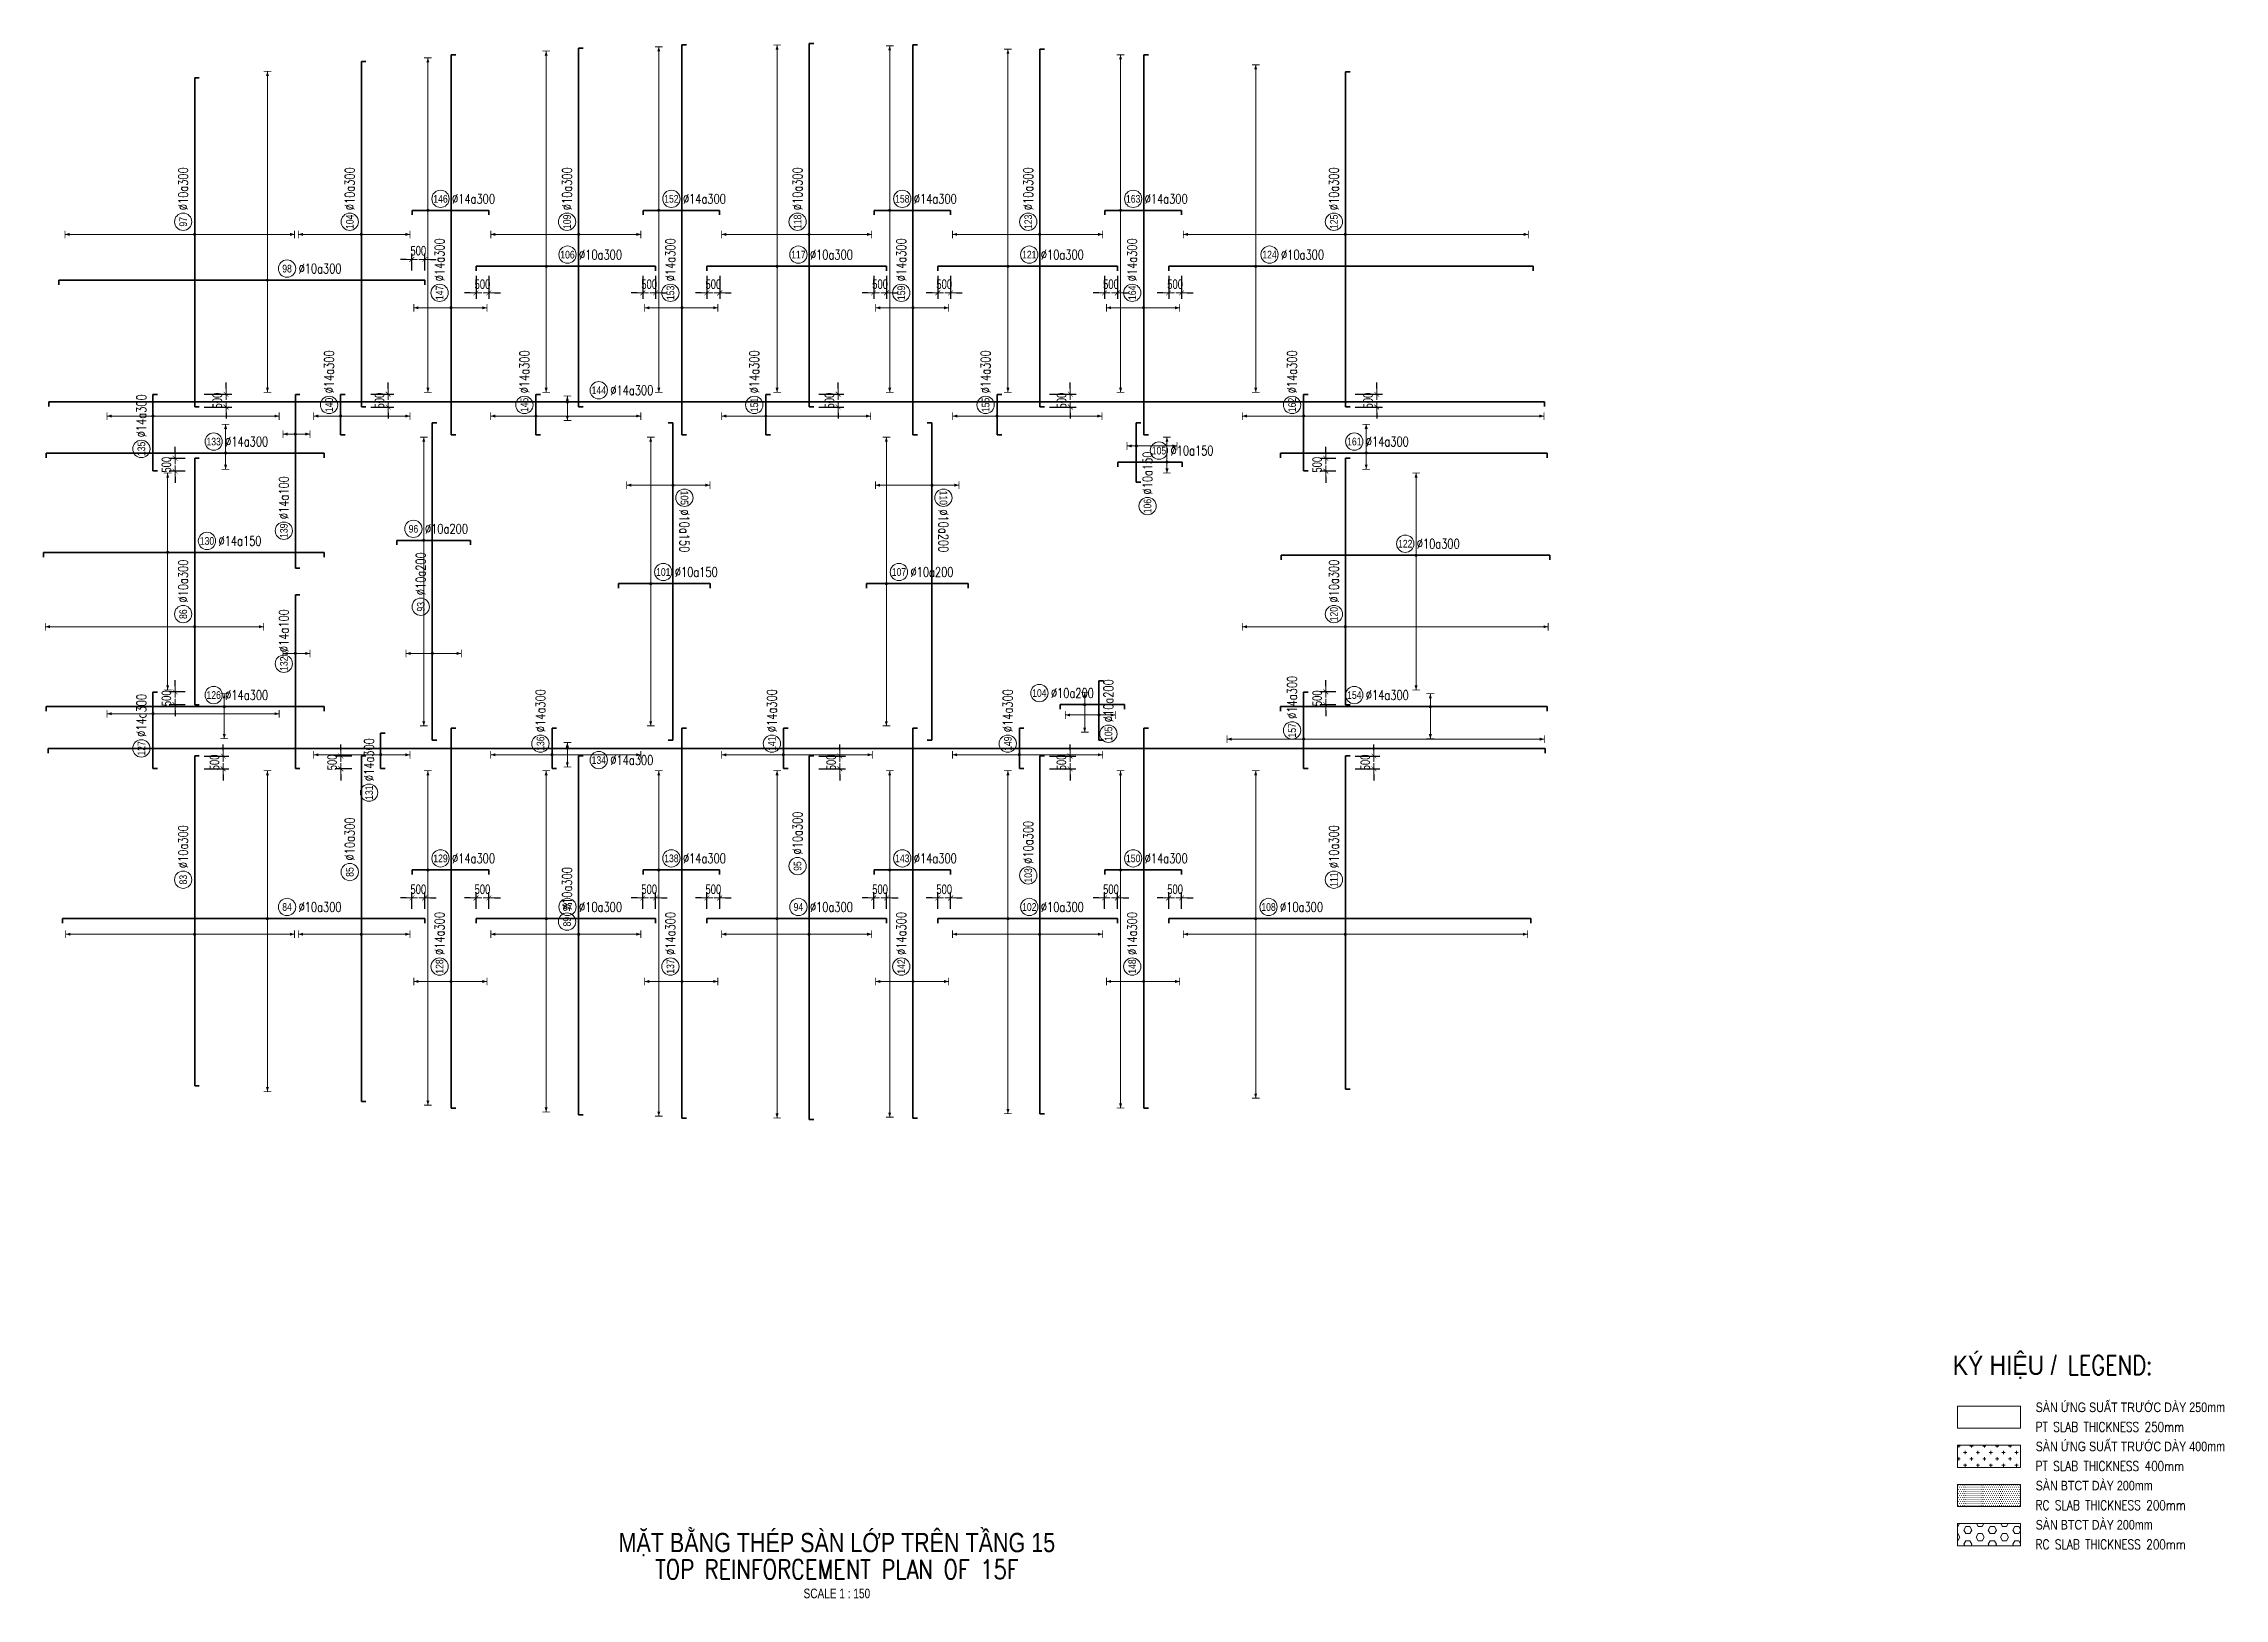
# Model space of a CAD drawing. Header units: millimetres. Extents: x -179076 to 493302, y -18667 to 80932.
# Drawn here: x 155996 to 241002, y 18374 to 78959 of the extents above; entities that cross this region are included whole.
import ezdxf
from ezdxf.enums import TextEntityAlignment as Align

# ---------------------------------------------------------------- set-up
doc = ezdxf.new("R2010")
doc.units = ezdxf.units.MM
doc.layers.get('0').update_dxf_attribs({"lineweight": 20})
doc.layers.get('Defpoints').update_dxf_attribs({"color": 151, "lineweight": 9})
for name, color, linetype, lineweight in [('$0$NDC_S_HATCH MATERIAL', 8, 'Continuous', 13), ('NDC_S_ANNO', 7, 'Continuous', 20), ('NDC_S_CONTINUOUS', 3, 'Continuous', 20), ('NDC_S_DIM', 1, 'Continuous', 15), ('NDC_S_ENG TEXT', 2, 'Continuous', 20), ('NDC_S_ENG TITLE', 3, 'Continuous', 20), ('NDC_S_HATCH MATERIAL', 8, 'Continuous', 13), ('NDC_S_REBAR', 4, 'Continuous', 35), ('NDC_S_TEXT SYMBOL', 7, 'Continuous', 20), ('NDC_S_VN TEXT', 7, 'Continuous', 20), ('NDC_S_VN TITLE', 6, 'Continuous', 35)]:
    doc.layers.add(name, color=color, linetype=linetype, lineweight=lineweight)
doc.styles.add('ARIAL', font='arial.ttf', dxfattribs={"width": 0.8})
doc.styles.add('NDC_ANNO', font='', dxfattribs={"width": 0.8})
doc.styles.add('NDC_DIM', font='', dxfattribs={"width": 0.75})
doc.styles.add('NDC_EN TXT', font='romans.shx', dxfattribs={"width": 0.8})
doc.styles.add('NDC_VIE TXT', font='arial.ttf', dxfattribs={"width": 0.8})
doc.styles.get('NDC_ANNO').set_extended_font_data('Dotum')
doc.styles.get('NDC_DIM').set_extended_font_data('Dotum')
doc.dimstyles.new('NDC_dim_150', dxfattribs={"dimscale": 150, "dimtxt": 2.5, "dimasz": 1.5, "dimexe": 1.5, "dimexo": 2.5, "dimgap": 1, "dimtad": 1, "dimdec": 0, "dimzin": 0, "dimdsep": 46, "dimtxsty": 'NDC_DIM', "dimblk": 'DIMMARK', "dimcen": 0.09, "dimdle": 1.2, "dimclrd": 1, "dimclre": 1, "dimclrt": 3, "dimadec": 0, "dimazin": 0, "dimtfac": 1, "dimtdec": 0, "dimtix": 1, "dimtofl": 0, "dimtmove": 0, "dimatfit": 3, "dimfxl": 8, "dimfxlon": 1, "dimtolj": 1, "dimtzin": 0, "dimarcsym": 0})

msp = doc.modelspace()

# ---------------------------------------------------------------- texts
at = {"layer": 'NDC_S_ENG TEXT', "attachment_point": 1, "line_spacing_factor": 0.7, "style": 'NDC_EN TXT'}
for s, insert, char_height in [('LEGEND:', (234887.2, 27833.5), 750), ('PT SLAB THICKNESS 250mm', (233644.5, 25244.2), 375), ('PT SLAB THICKNESS 400mm', (233644.5, 23718.2), 375), ('RC SLAB THICKNESS 200mm', (233644.5, 22192.2), 375), ('RC SLAB THICKNESS 200mm', (233644.5, 20666.2), 375)]:
    msp.add_mtext_dynamic_manual_height_columns(s, width=11151.525, gutter_width=10, heights=[0], dxfattribs=dict(at, insert=insert, char_height=char_height))
at = {"layer": 'NDC_S_VN TEXT', "style": 'NDC_VIE TXT', "width": 0.85}
msp.add_text('KÝ HIỆU /', height=750, dxfattribs=at).set_placement((230415.2, 27833.5), align=Align.TOP_LEFT)
at = {"layer": 'NDC_S_VN TEXT', "char_height": 375, "attachment_point": 1, "style": 'NDC_VIE TXT'}
for s, insert in [('SÀN ỨNG SUẤT TRƯỚC DÀY 250mm', (233644.5, 26007.6)), ('SÀN ỨNG SUẤT TRƯỚC DÀY 400mm', (233644.5, 24481.6)), ('SÀN BTCT DÀY 200mm', (233644.5, 22955.6)), ('SÀN BTCT DÀY 200mm', (233644.5, 21429.6))]:
    msp.add_mtext_dynamic_manual_height_columns(s, width=8485.707, gutter_width=10, heights=[0], dxfattribs=dict(at, insert=insert))

# ---------------------------------------------------------------- blocks, each defined once
blk = doc.blocks.new('DIMMARK')
at = {"layer": 'NDC_S_DIM', "color": 1}
blk.add_line((-1.5, 0), (1, 0), dxfattribs=at)
at = {"layer": 'NDC_S_DIM', "color": 2, "const_width": 0.1}
blk.add_lwpolyline([(-0.42, -0.42), (0.42, 0.42)], dxfattribs=at)
blk = doc.blocks.new('*D555')
at = {"layer": 'Defpoints', "color": 0, "transparency": 16777216}
for p in [(170351, 69742), (170851, 70550), (170851, 69742)]:
    blk.add_point(p, dxfattribs=at)
at = {"layer": 'NDC_S_DIM', "color": 1, "lineweight": -2, "transparency": 16777216}
for p, q in [((170351, 70117), (170351, 70775)), ((170851, 70117), (170851, 70775)), ((170126, 70550), (169901, 70550)), ((171076, 70550), (171301, 70550))]:
    blk.add_line(p, q, dxfattribs=at)
at = {"layer": 'NDC_S_DIM', "color": 1, "lineweight": -2, "transparency": 16777216, "xscale": 225, "yscale": 225, "zscale": 225}
blk.add_blockref('DIMMARK', (170351, 70550), dxfattribs=at)
at = {"layer": 'NDC_S_DIM', "color": 1, "lineweight": -2, "transparency": 16777216, "xscale": 225, "yscale": 225, "zscale": 225, "rotation": 180}
blk.add_blockref('DIMMARK', (170851, 70550), dxfattribs=at)
at = {"layer": 'NDC_S_DIM', "color": 3, "transparency": 16777216, "insert": (170601, 70887), "char_height": 375, "attachment_point": 5, "style": 'NDC_DIM'}
blk.add_mtext('\\A1;500', dxfattribs=at)
blk = doc.blocks.new('*D556')
at = {"layer": 'Defpoints', "color": 0, "transparency": 16777216}
for p in [(172851, 70286), (173351, 70286), (173351, 69246)]:
    blk.add_point(p, dxfattribs=at)
at = {"layer": 'NDC_S_DIM', "color": 1, "lineweight": -2, "transparency": 16777216}
for p, q in [((172851, 69911), (172851, 69021)), ((173351, 69911), (173351, 69021)), ((172626, 69246), (172401, 69246)), ((173576, 69246), (173801, 69246))]:
    blk.add_line(p, q, dxfattribs=at)
at = {"layer": 'NDC_S_DIM', "color": 1, "lineweight": -2, "transparency": 16777216, "xscale": 225, "yscale": 225, "zscale": 225}
blk.add_blockref('DIMMARK', (172851, 69246), dxfattribs=at)
at = {"layer": 'NDC_S_DIM', "color": 1, "lineweight": -2, "transparency": 16777216, "xscale": 225, "yscale": 225, "zscale": 225, "rotation": 180}
blk.add_blockref('DIMMARK', (173351, 69246), dxfattribs=at)
at = {"layer": 'NDC_S_DIM', "color": 3, "transparency": 16777216, "insert": (173101, 69584), "char_height": 375, "attachment_point": 5, "style": 'NDC_DIM'}
blk.add_mtext('\\A1;500', dxfattribs=at)
blk = doc.blocks.new('*D557')
at = {"layer": 'Defpoints', "color": 0, "transparency": 16777216}
for p in [(179351, 70286), (179851, 70286), (179351, 69246)]:
    blk.add_point(p, dxfattribs=at)
at = {"layer": 'NDC_S_DIM', "color": 1, "lineweight": -2, "transparency": 16777216}
for p, q in [((179351, 69911), (179351, 69021)), ((179851, 69911), (179851, 69021)), ((179126, 69246), (178901, 69246)), ((180076, 69246), (180301, 69246))]:
    blk.add_line(p, q, dxfattribs=at)
at = {"layer": 'NDC_S_DIM', "color": 1, "lineweight": -2, "transparency": 16777216, "xscale": 225, "yscale": 225, "zscale": 225}
blk.add_blockref('DIMMARK', (179351, 69246), dxfattribs=at)
at = {"layer": 'NDC_S_DIM', "color": 1, "lineweight": -2, "transparency": 16777216, "xscale": 225, "yscale": 225, "zscale": 225, "rotation": 180}
blk.add_blockref('DIMMARK', (179851, 69246), dxfattribs=at)
at = {"layer": 'NDC_S_DIM', "color": 3, "transparency": 16777216, "insert": (179601, 69584), "char_height": 375, "attachment_point": 5, "style": 'NDC_DIM'}
blk.add_mtext('\\A1;500', dxfattribs=at)
blk = doc.blocks.new('*D558')
at = {"layer": 'Defpoints', "color": 0, "transparency": 16777216}
for p in [(181851, 70286), (182351, 70286), (182351, 69246)]:
    blk.add_point(p, dxfattribs=at)
at = {"layer": 'NDC_S_DIM', "color": 1, "lineweight": -2, "transparency": 16777216}
for p, q in [((181851, 69911), (181851, 69021)), ((182351, 69911), (182351, 69021)), ((181626, 69246), (181401, 69246)), ((182576, 69246), (182801, 69246))]:
    blk.add_line(p, q, dxfattribs=at)
at = {"layer": 'NDC_S_DIM', "color": 1, "lineweight": -2, "transparency": 16777216, "xscale": 225, "yscale": 225, "zscale": 225}
blk.add_blockref('DIMMARK', (181851, 69246), dxfattribs=at)
at = {"layer": 'NDC_S_DIM', "color": 1, "lineweight": -2, "transparency": 16777216, "xscale": 225, "yscale": 225, "zscale": 225, "rotation": 180}
blk.add_blockref('DIMMARK', (182351, 69246), dxfattribs=at)
at = {"layer": 'NDC_S_DIM', "color": 3, "transparency": 16777216, "insert": (182101, 69584), "char_height": 375, "attachment_point": 5, "style": 'NDC_DIM'}
blk.add_mtext('\\A1;500', dxfattribs=at)
blk = doc.blocks.new('*D559')
at = {"layer": 'Defpoints', "color": 0, "transparency": 16777216}
for p in [(188351, 70286), (188851, 70286), (188851, 69246)]:
    blk.add_point(p, dxfattribs=at)
at = {"layer": 'NDC_S_DIM', "color": 1, "lineweight": -2, "transparency": 16777216}
for p, q in [((188351, 69911), (188351, 69021)), ((188851, 69911), (188851, 69021)), ((188126, 69246), (187901, 69246)), ((189076, 69246), (189301, 69246))]:
    blk.add_line(p, q, dxfattribs=at)
at = {"layer": 'NDC_S_DIM', "color": 1, "lineweight": -2, "transparency": 16777216, "xscale": 225, "yscale": 225, "zscale": 225}
blk.add_blockref('DIMMARK', (188351, 69246), dxfattribs=at)
at = {"layer": 'NDC_S_DIM', "color": 1, "lineweight": -2, "transparency": 16777216, "xscale": 225, "yscale": 225, "zscale": 225, "rotation": 180}
blk.add_blockref('DIMMARK', (188851, 69246), dxfattribs=at)
at = {"layer": 'NDC_S_DIM', "color": 3, "transparency": 16777216, "insert": (188601, 69584), "char_height": 375, "attachment_point": 5, "style": 'NDC_DIM'}
blk.add_mtext('\\A1;500', dxfattribs=at)
blk = doc.blocks.new('*D560')
at = {"layer": 'Defpoints', "color": 0, "transparency": 16777216}
for p in [(190851, 70286), (191351, 70286), (190851, 69246)]:
    blk.add_point(p, dxfattribs=at)
at = {"layer": 'NDC_S_DIM', "color": 1, "lineweight": -2, "transparency": 16777216}
for p, q in [((190851, 69911), (190851, 69021)), ((191351, 69911), (191351, 69021)), ((190626, 69246), (190401, 69246)), ((191576, 69246), (191801, 69246))]:
    blk.add_line(p, q, dxfattribs=at)
at = {"layer": 'NDC_S_DIM', "color": 1, "lineweight": -2, "transparency": 16777216, "xscale": 225, "yscale": 225, "zscale": 225}
blk.add_blockref('DIMMARK', (190851, 69246), dxfattribs=at)
at = {"layer": 'NDC_S_DIM', "color": 1, "lineweight": -2, "transparency": 16777216, "xscale": 225, "yscale": 225, "zscale": 225, "rotation": 180}
blk.add_blockref('DIMMARK', (191351, 69246), dxfattribs=at)
at = {"layer": 'NDC_S_DIM', "color": 3, "transparency": 16777216, "insert": (191101, 69584), "char_height": 375, "attachment_point": 5, "style": 'NDC_DIM'}
blk.add_mtext('\\A1;500', dxfattribs=at)
blk = doc.blocks.new('*D561')
at = {"layer": 'Defpoints', "color": 0, "transparency": 16777216}
for p in [(197351, 70286), (197851, 70286), (197351, 69246)]:
    blk.add_point(p, dxfattribs=at)
at = {"layer": 'NDC_S_DIM', "color": 1, "lineweight": -2, "transparency": 16777216}
for p, q in [((197351, 69911), (197351, 69021)), ((197851, 69911), (197851, 69021)), ((197126, 69246), (196901, 69246)), ((198076, 69246), (198301, 69246))]:
    blk.add_line(p, q, dxfattribs=at)
at = {"layer": 'NDC_S_DIM', "color": 1, "lineweight": -2, "transparency": 16777216, "xscale": 225, "yscale": 225, "zscale": 225}
blk.add_blockref('DIMMARK', (197351, 69246), dxfattribs=at)
at = {"layer": 'NDC_S_DIM', "color": 1, "lineweight": -2, "transparency": 16777216, "xscale": 225, "yscale": 225, "zscale": 225, "rotation": 180}
blk.add_blockref('DIMMARK', (197851, 69246), dxfattribs=at)
at = {"layer": 'NDC_S_DIM', "color": 3, "transparency": 16777216, "insert": (197601, 69584), "char_height": 375, "attachment_point": 5, "style": 'NDC_DIM'}
blk.add_mtext('\\A1;500', dxfattribs=at)
blk = doc.blocks.new('*D562')
at = {"layer": 'Defpoints', "color": 0, "transparency": 16777216}
for p in [(199851, 70286), (200351, 70286), (200351, 69246)]:
    blk.add_point(p, dxfattribs=at)
at = {"layer": 'NDC_S_DIM', "color": 1, "lineweight": -2, "transparency": 16777216}
for p, q in [((199851, 69911), (199851, 69021)), ((200351, 69911), (200351, 69021)), ((199626, 69246), (199401, 69246)), ((200576, 69246), (200801, 69246))]:
    blk.add_line(p, q, dxfattribs=at)
at = {"layer": 'NDC_S_DIM', "color": 1, "lineweight": -2, "transparency": 16777216, "xscale": 225, "yscale": 225, "zscale": 225}
blk.add_blockref('DIMMARK', (199851, 69246), dxfattribs=at)
at = {"layer": 'NDC_S_DIM', "color": 1, "lineweight": -2, "transparency": 16777216, "xscale": 225, "yscale": 225, "zscale": 225, "rotation": 180}
blk.add_blockref('DIMMARK', (200351, 69246), dxfattribs=at)
at = {"layer": 'NDC_S_DIM', "color": 3, "transparency": 16777216, "insert": (200101, 69584), "char_height": 375, "attachment_point": 5, "style": 'NDC_DIM'}
blk.add_mtext('\\A1;500', dxfattribs=at)
blk = doc.blocks.new('*D563')
at = {"layer": 'Defpoints', "color": 0, "transparency": 16777216}
for p in [(206741, 65299), (206741, 64799), (207961, 64799)]:
    blk.add_point(p, dxfattribs=at)
at = {"layer": 'NDC_S_DIM', "color": 1, "lineweight": -2, "transparency": 16777216}
for p, q in [((207961, 65524), (207961, 65749)), ((207116, 65299), (208186, 65299)), ((207116, 64799), (208186, 64799)), ((207961, 64574), (207961, 64349))]:
    blk.add_line(p, q, dxfattribs=at)
at = {"layer": 'NDC_S_DIM', "color": 1, "lineweight": -2, "transparency": 16777216, "xscale": 225, "yscale": 225, "zscale": 225}
for p, rotation in [((207961, 65299), 270), ((207961, 64799), 90)]:
    blk.add_blockref('DIMMARK', p, dxfattribs=dict(at, rotation=rotation))
at = {"layer": 'NDC_S_DIM', "color": 3, "transparency": 16777216, "insert": (207623, 65049), "char_height": 375, "attachment_point": 5, "rotation": 90, "style": 'NDC_DIM'}
blk.add_mtext('\\A1;500', dxfattribs=at)
blk = doc.blocks.new('*D564')
at = {"layer": 'Defpoints', "color": 0, "transparency": 16777216}
for p in [(205976, 62299), (206741, 62799), (206741, 62299)]:
    blk.add_point(p, dxfattribs=at)
at = {"layer": 'NDC_S_DIM', "color": 1, "lineweight": -2, "transparency": 16777216}
for p, q in [((205976, 63024), (205976, 63249)), ((206366, 62799), (205751, 62799)), ((206366, 62299), (205751, 62299)), ((205976, 62074), (205976, 61849))]:
    blk.add_line(p, q, dxfattribs=at)
at = {"layer": 'NDC_S_DIM', "color": 1, "lineweight": -2, "transparency": 16777216, "xscale": 225, "yscale": 225, "zscale": 225}
for p, rotation in [((205976, 62799), 270), ((205976, 62299), 90)]:
    blk.add_blockref('DIMMARK', p, dxfattribs=dict(at, rotation=rotation))
at = {"layer": 'NDC_S_DIM', "color": 3, "transparency": 16777216, "insert": (205638, 62549), "char_height": 375, "attachment_point": 5, "rotation": 90, "style": 'NDC_DIM'}
blk.add_mtext('\\A1;500', dxfattribs=at)
blk = doc.blocks.new('*D565')
at = {"layer": 'Defpoints', "color": 0, "transparency": 16777216}
for p in [(205976, 53699), (206741, 53699), (206741, 53199)]:
    blk.add_point(p, dxfattribs=at)
at = {"layer": 'NDC_S_DIM', "color": 1, "lineweight": -2, "transparency": 16777216}
for p, q in [((206366, 53699), (205751, 53699)), ((205976, 53924), (205976, 54149)), ((206366, 53199), (205751, 53199)), ((205976, 52974), (205976, 52749))]:
    blk.add_line(p, q, dxfattribs=at)
at = {"layer": 'NDC_S_DIM', "color": 1, "lineweight": -2, "transparency": 16777216, "xscale": 225, "yscale": 225, "zscale": 225}
for p, rotation in [((205976, 53699), 270), ((205976, 53199), 90)]:
    blk.add_blockref('DIMMARK', p, dxfattribs=dict(at, rotation=rotation))
at = {"layer": 'NDC_S_DIM', "color": 3, "transparency": 16777216, "insert": (205638, 53449), "char_height": 375, "attachment_point": 5, "rotation": 90, "style": 'NDC_DIM'}
blk.add_mtext('\\A1;500', dxfattribs=at)
blk = doc.blocks.new('*D566')
at = {"layer": 'Defpoints', "color": 0, "transparency": 16777216}
for p in [(206741, 51199), (206741, 50699), (207851, 50699)]:
    blk.add_point(p, dxfattribs=at)
at = {"layer": 'NDC_S_DIM', "color": 1, "lineweight": -2, "transparency": 16777216}
for p, q in [((207116, 51199), (208076, 51199)), ((207851, 51424), (207851, 51649)), ((207116, 50699), (208076, 50699)), ((207851, 50474), (207851, 50249))]:
    blk.add_line(p, q, dxfattribs=at)
at = {"layer": 'NDC_S_DIM', "color": 1, "lineweight": -2, "transparency": 16777216, "xscale": 225, "yscale": 225, "zscale": 225}
for p, rotation in [((207851, 51199), 270), ((207851, 50699), 90)]:
    blk.add_blockref('DIMMARK', p, dxfattribs=dict(at, rotation=rotation))
at = {"layer": 'NDC_S_DIM', "color": 3, "transparency": 16777216, "insert": (207513, 50949), "char_height": 375, "attachment_point": 5, "rotation": 90, "style": 'NDC_DIM'}
blk.add_mtext('\\A1;500', dxfattribs=at)
blk = doc.blocks.new('*D567')
at = {"layer": 'Defpoints', "color": 0, "transparency": 16777216}
for p in [(200351, 45667), (199851, 44866), (200351, 44866)]:
    blk.add_point(p, dxfattribs=at)
at = {"layer": 'NDC_S_DIM', "color": 1, "lineweight": -2, "transparency": 16777216}
for p, q in [((199626, 45667), (199401, 45667)), ((199851, 45241), (199851, 45892)), ((200351, 45241), (200351, 45892)), ((200576, 45667), (200801, 45667))]:
    blk.add_line(p, q, dxfattribs=at)
at = {"layer": 'NDC_S_DIM', "color": 1, "lineweight": -2, "transparency": 16777216, "xscale": 225, "yscale": 225, "zscale": 225}
blk.add_blockref('DIMMARK', (199851, 45667), dxfattribs=at)
at = {"layer": 'NDC_S_DIM', "color": 1, "lineweight": -2, "transparency": 16777216, "xscale": 225, "yscale": 225, "zscale": 225, "rotation": 180}
blk.add_blockref('DIMMARK', (200351, 45667), dxfattribs=at)
at = {"layer": 'NDC_S_DIM', "color": 3, "transparency": 16777216, "insert": (200101, 46004), "char_height": 375, "attachment_point": 5, "style": 'NDC_DIM'}
blk.add_mtext('\\A1;500', dxfattribs=at)
blk = doc.blocks.new('*D568')
at = {"layer": 'Defpoints', "color": 0, "transparency": 16777216}
for p in [(197351, 45667), (197351, 44866), (197851, 44866)]:
    blk.add_point(p, dxfattribs=at)
at = {"layer": 'NDC_S_DIM', "color": 1, "lineweight": -2, "transparency": 16777216}
for p, q in [((197126, 45667), (196901, 45667)), ((197351, 45241), (197351, 45892)), ((197851, 45241), (197851, 45892)), ((198076, 45667), (198301, 45667))]:
    blk.add_line(p, q, dxfattribs=at)
at = {"layer": 'NDC_S_DIM', "color": 1, "lineweight": -2, "transparency": 16777216, "xscale": 225, "yscale": 225, "zscale": 225}
blk.add_blockref('DIMMARK', (197351, 45667), dxfattribs=at)
at = {"layer": 'NDC_S_DIM', "color": 1, "lineweight": -2, "transparency": 16777216, "xscale": 225, "yscale": 225, "zscale": 225, "rotation": 180}
blk.add_blockref('DIMMARK', (197851, 45667), dxfattribs=at)
at = {"layer": 'NDC_S_DIM', "color": 3, "transparency": 16777216, "insert": (197601, 46004), "char_height": 375, "attachment_point": 5, "style": 'NDC_DIM'}
blk.add_mtext('\\A1;500', dxfattribs=at)
blk = doc.blocks.new('*D569')
at = {"layer": 'Defpoints', "color": 0, "transparency": 16777216}
for p in [(191351, 45667), (190851, 44866), (191351, 44866)]:
    blk.add_point(p, dxfattribs=at)
at = {"layer": 'NDC_S_DIM', "color": 1, "lineweight": -2, "transparency": 16777216}
for p, q in [((190626, 45667), (190401, 45667)), ((190851, 45241), (190851, 45892)), ((191351, 45241), (191351, 45892)), ((191576, 45667), (191801, 45667))]:
    blk.add_line(p, q, dxfattribs=at)
at = {"layer": 'NDC_S_DIM', "color": 1, "lineweight": -2, "transparency": 16777216, "xscale": 225, "yscale": 225, "zscale": 225}
blk.add_blockref('DIMMARK', (190851, 45667), dxfattribs=at)
at = {"layer": 'NDC_S_DIM', "color": 1, "lineweight": -2, "transparency": 16777216, "xscale": 225, "yscale": 225, "zscale": 225, "rotation": 180}
blk.add_blockref('DIMMARK', (191351, 45667), dxfattribs=at)
at = {"layer": 'NDC_S_DIM', "color": 3, "transparency": 16777216, "insert": (191101, 46004), "char_height": 375, "attachment_point": 5, "style": 'NDC_DIM'}
blk.add_mtext('\\A1;500', dxfattribs=at)
blk = doc.blocks.new('*D570')
at = {"layer": 'Defpoints', "color": 0, "transparency": 16777216}
for p in [(188351, 45667), (188351, 44866), (188851, 44866)]:
    blk.add_point(p, dxfattribs=at)
at = {"layer": 'NDC_S_DIM', "color": 1, "lineweight": -2, "transparency": 16777216}
for p, q in [((188126, 45667), (187901, 45667)), ((188351, 45241), (188351, 45892)), ((188851, 45241), (188851, 45892)), ((189076, 45667), (189301, 45667))]:
    blk.add_line(p, q, dxfattribs=at)
at = {"layer": 'NDC_S_DIM', "color": 1, "lineweight": -2, "transparency": 16777216, "xscale": 225, "yscale": 225, "zscale": 225}
blk.add_blockref('DIMMARK', (188351, 45667), dxfattribs=at)
at = {"layer": 'NDC_S_DIM', "color": 1, "lineweight": -2, "transparency": 16777216, "xscale": 225, "yscale": 225, "zscale": 225, "rotation": 180}
blk.add_blockref('DIMMARK', (188851, 45667), dxfattribs=at)
at = {"layer": 'NDC_S_DIM', "color": 3, "transparency": 16777216, "insert": (188601, 46004), "char_height": 375, "attachment_point": 5, "style": 'NDC_DIM'}
blk.add_mtext('\\A1;500', dxfattribs=at)
blk = doc.blocks.new('*D571')
at = {"layer": 'Defpoints', "color": 0, "transparency": 16777216}
for p in [(182351, 45667), (181851, 44866), (182351, 44866)]:
    blk.add_point(p, dxfattribs=at)
at = {"layer": 'NDC_S_DIM', "color": 1, "lineweight": -2, "transparency": 16777216}
for p, q in [((181626, 45667), (181401, 45667)), ((181851, 45241), (181851, 45892)), ((182351, 45241), (182351, 45892)), ((182576, 45667), (182801, 45667))]:
    blk.add_line(p, q, dxfattribs=at)
at = {"layer": 'NDC_S_DIM', "color": 1, "lineweight": -2, "transparency": 16777216, "xscale": 225, "yscale": 225, "zscale": 225}
blk.add_blockref('DIMMARK', (181851, 45667), dxfattribs=at)
at = {"layer": 'NDC_S_DIM', "color": 1, "lineweight": -2, "transparency": 16777216, "xscale": 225, "yscale": 225, "zscale": 225, "rotation": 180}
blk.add_blockref('DIMMARK', (182351, 45667), dxfattribs=at)
at = {"layer": 'NDC_S_DIM', "color": 3, "transparency": 16777216, "insert": (182101, 46004), "char_height": 375, "attachment_point": 5, "style": 'NDC_DIM'}
blk.add_mtext('\\A1;500', dxfattribs=at)
blk = doc.blocks.new('*D572')
at = {"layer": 'Defpoints', "color": 0, "transparency": 16777216}
for p in [(179351, 45667), (179351, 44866), (179851, 44866)]:
    blk.add_point(p, dxfattribs=at)
at = {"layer": 'NDC_S_DIM', "color": 1, "lineweight": -2, "transparency": 16777216}
for p, q in [((179126, 45667), (178901, 45667)), ((179351, 45241), (179351, 45892)), ((179851, 45241), (179851, 45892)), ((180076, 45667), (180301, 45667))]:
    blk.add_line(p, q, dxfattribs=at)
at = {"layer": 'NDC_S_DIM', "color": 1, "lineweight": -2, "transparency": 16777216, "xscale": 225, "yscale": 225, "zscale": 225}
blk.add_blockref('DIMMARK', (179351, 45667), dxfattribs=at)
at = {"layer": 'NDC_S_DIM', "color": 1, "lineweight": -2, "transparency": 16777216, "xscale": 225, "yscale": 225, "zscale": 225, "rotation": 180}
blk.add_blockref('DIMMARK', (179851, 45667), dxfattribs=at)
at = {"layer": 'NDC_S_DIM', "color": 3, "transparency": 16777216, "insert": (179601, 46004), "char_height": 375, "attachment_point": 5, "style": 'NDC_DIM'}
blk.add_mtext('\\A1;500', dxfattribs=at)
blk = doc.blocks.new('*D573')
at = {"layer": 'Defpoints', "color": 0, "transparency": 16777216}
for p in [(173351, 45667), (172851, 44866), (173351, 44866)]:
    blk.add_point(p, dxfattribs=at)
at = {"layer": 'NDC_S_DIM', "color": 1, "lineweight": -2, "transparency": 16777216}
for p, q in [((172626, 45667), (172401, 45667)), ((172851, 45241), (172851, 45892)), ((173351, 45241), (173351, 45892)), ((173576, 45667), (173801, 45667))]:
    blk.add_line(p, q, dxfattribs=at)
at = {"layer": 'NDC_S_DIM', "color": 1, "lineweight": -2, "transparency": 16777216, "xscale": 225, "yscale": 225, "zscale": 225}
blk.add_blockref('DIMMARK', (172851, 45667), dxfattribs=at)
at = {"layer": 'NDC_S_DIM', "color": 1, "lineweight": -2, "transparency": 16777216, "xscale": 225, "yscale": 225, "zscale": 225, "rotation": 180}
blk.add_blockref('DIMMARK', (173351, 45667), dxfattribs=at)
at = {"layer": 'NDC_S_DIM', "color": 3, "transparency": 16777216, "insert": (173101, 46004), "char_height": 375, "attachment_point": 5, "style": 'NDC_DIM'}
blk.add_mtext('\\A1;500', dxfattribs=at)
blk = doc.blocks.new('*D574')
at = {"layer": 'Defpoints', "color": 0, "transparency": 16777216}
for p in [(170351, 45667), (170351, 44866), (170851, 44866)]:
    blk.add_point(p, dxfattribs=at)
at = {"layer": 'NDC_S_DIM', "color": 1, "lineweight": -2, "transparency": 16777216}
for p, q in [((170126, 45667), (169901, 45667)), ((170351, 45241), (170351, 45892)), ((170851, 45241), (170851, 45892)), ((171076, 45667), (171301, 45667))]:
    blk.add_line(p, q, dxfattribs=at)
at = {"layer": 'NDC_S_DIM', "color": 1, "lineweight": -2, "transparency": 16777216, "xscale": 225, "yscale": 225, "zscale": 225}
blk.add_blockref('DIMMARK', (170351, 45667), dxfattribs=at)
at = {"layer": 'NDC_S_DIM', "color": 1, "lineweight": -2, "transparency": 16777216, "xscale": 225, "yscale": 225, "zscale": 225, "rotation": 180}
blk.add_blockref('DIMMARK', (170851, 45667), dxfattribs=at)
at = {"layer": 'NDC_S_DIM', "color": 3, "transparency": 16777216, "insert": (170601, 46004), "char_height": 375, "attachment_point": 5, "style": 'NDC_DIM'}
blk.add_mtext('\\A1;500', dxfattribs=at)
blk = doc.blocks.new('*D575')
at = {"layer": 'Defpoints', "color": 0, "transparency": 16777216}
for p in [(168381, 65299), (168381, 64799), (169428, 65299)]:
    blk.add_point(p, dxfattribs=at)
at = {"layer": 'NDC_S_DIM', "color": 1, "lineweight": -2, "transparency": 16777216}
for p, q in [((169428, 65524), (169428, 65749)), ((168756, 65299), (169653, 65299)), ((168756, 64799), (169653, 64799)), ((169428, 64574), (169428, 64349))]:
    blk.add_line(p, q, dxfattribs=at)
at = {"layer": 'NDC_S_DIM', "color": 1, "lineweight": -2, "transparency": 16777216, "xscale": 225, "yscale": 225, "zscale": 225}
for p, rotation in [((169428, 65299), 270), ((169428, 64799), 90)]:
    blk.add_blockref('DIMMARK', p, dxfattribs=dict(at, rotation=rotation))
at = {"layer": 'NDC_S_DIM', "color": 3, "transparency": 16777216, "insert": (169090, 65049), "char_height": 375, "attachment_point": 5, "rotation": 90, "style": 'NDC_DIM'}
blk.add_mtext('\\A1;500', dxfattribs=at)
blk = doc.blocks.new('*D576')
at = {"layer": 'Defpoints', "color": 0, "transparency": 16777216}
for p in [(185834, 65299), (185834, 64799), (186966, 65299)]:
    blk.add_point(p, dxfattribs=at)
at = {"layer": 'NDC_S_DIM', "color": 1, "lineweight": -2, "transparency": 16777216}
for p, q in [((186966, 65524), (186966, 65749)), ((186209, 65299), (187191, 65299)), ((186209, 64799), (187191, 64799)), ((186966, 64574), (186966, 64349))]:
    blk.add_line(p, q, dxfattribs=at)
at = {"layer": 'NDC_S_DIM', "color": 1, "lineweight": -2, "transparency": 16777216, "xscale": 225, "yscale": 225, "zscale": 225}
for p, rotation in [((186966, 65299), 270), ((186966, 64799), 90)]:
    blk.add_blockref('DIMMARK', p, dxfattribs=dict(at, rotation=rotation))
at = {"layer": 'NDC_S_DIM', "color": 3, "transparency": 16777216, "insert": (186628, 65049), "char_height": 375, "attachment_point": 5, "rotation": 90, "style": 'NDC_DIM'}
blk.add_mtext('\\A1;500', dxfattribs=at)
blk = doc.blocks.new('*D577')
at = {"layer": 'Defpoints', "color": 0, "transparency": 16777216}
for p in [(194826, 65299), (194826, 64799), (196017, 65299)]:
    blk.add_point(p, dxfattribs=at)
at = {"layer": 'NDC_S_DIM', "color": 1, "lineweight": -2, "transparency": 16777216}
for p, q in [((196017, 65524), (196017, 65749)), ((195201, 65299), (196242, 65299)), ((195201, 64799), (196242, 64799)), ((196017, 64574), (196017, 64349))]:
    blk.add_line(p, q, dxfattribs=at)
at = {"layer": 'NDC_S_DIM', "color": 1, "lineweight": -2, "transparency": 16777216, "xscale": 225, "yscale": 225, "zscale": 225}
for p, rotation in [((196017, 65299), 270), ((196017, 64799), 90)]:
    blk.add_blockref('DIMMARK', p, dxfattribs=dict(at, rotation=rotation))
at = {"layer": 'NDC_S_DIM', "color": 3, "transparency": 16777216, "insert": (195679, 65049), "char_height": 375, "attachment_point": 5, "rotation": 90, "style": 'NDC_DIM'}
blk.add_mtext('\\A1;500', dxfattribs=at)
blk = doc.blocks.new('*D578')
at = {"layer": 'Defpoints', "color": 0, "transparency": 16777216}
for p in [(194826, 51199), (194826, 50699), (196006, 50699)]:
    blk.add_point(p, dxfattribs=at)
at = {"layer": 'NDC_S_DIM', "color": 1, "lineweight": -2, "transparency": 16777216}
for p, q in [((195201, 51199), (196231, 51199)), ((196006, 51424), (196006, 51649)), ((195201, 50699), (196231, 50699)), ((196006, 50474), (196006, 50249))]:
    blk.add_line(p, q, dxfattribs=at)
at = {"layer": 'NDC_S_DIM', "color": 1, "lineweight": -2, "transparency": 16777216, "xscale": 225, "yscale": 225, "zscale": 225}
for p, rotation in [((196006, 51199), 270), ((196006, 50699), 90)]:
    blk.add_blockref('DIMMARK', p, dxfattribs=dict(at, rotation=rotation))
at = {"layer": 'NDC_S_DIM', "color": 3, "transparency": 16777216, "insert": (195669, 50949), "char_height": 375, "attachment_point": 5, "rotation": 90, "style": 'NDC_DIM'}
blk.add_mtext('\\A1;500', dxfattribs=at)
blk = doc.blocks.new('*D579')
at = {"layer": 'Defpoints', "color": 0, "transparency": 16777216}
for p in [(185834, 51199), (185834, 50699), (187033, 50699)]:
    blk.add_point(p, dxfattribs=at)
at = {"layer": 'NDC_S_DIM', "color": 1, "lineweight": -2, "transparency": 16777216}
for p, q in [((186209, 51199), (187258, 51199)), ((187033, 51424), (187033, 51649)), ((186209, 50699), (187258, 50699)), ((187033, 50474), (187033, 50249))]:
    blk.add_line(p, q, dxfattribs=at)
at = {"layer": 'NDC_S_DIM', "color": 1, "lineweight": -2, "transparency": 16777216, "xscale": 225, "yscale": 225, "zscale": 225}
for p, rotation in [((187033, 51199), 270), ((187033, 50699), 90)]:
    blk.add_blockref('DIMMARK', p, dxfattribs=dict(at, rotation=rotation))
at = {"layer": 'NDC_S_DIM', "color": 3, "transparency": 16777216, "insert": (186695, 50949), "char_height": 375, "attachment_point": 5, "rotation": 90, "style": 'NDC_DIM'}
blk.add_mtext('\\A1;500', dxfattribs=at)
blk = doc.blocks.new('*D580')
at = {"layer": 'Defpoints', "color": 0, "transparency": 16777216}
for p in [(168381, 51199), (167580, 50699), (168381, 50699)]:
    blk.add_point(p, dxfattribs=at)
at = {"layer": 'NDC_S_DIM', "color": 1, "lineweight": -2, "transparency": 16777216}
for p, q in [((168006, 51199), (167355, 51199)), ((167580, 51424), (167580, 51649)), ((168006, 50699), (167355, 50699)), ((167580, 50474), (167580, 50249))]:
    blk.add_line(p, q, dxfattribs=at)
at = {"layer": 'NDC_S_DIM', "color": 1, "lineweight": -2, "transparency": 16777216, "xscale": 225, "yscale": 225, "zscale": 225}
for p, rotation in [((167580, 51199), 270), ((167580, 50699), 90)]:
    blk.add_blockref('DIMMARK', p, dxfattribs=dict(at, rotation=rotation))
at = {"layer": 'NDC_S_DIM', "color": 3, "transparency": 16777216, "insert": (167242, 50949), "char_height": 375, "attachment_point": 5, "rotation": 90, "style": 'NDC_DIM'}
blk.add_mtext('\\A1;500', dxfattribs=at)
blk = doc.blocks.new('*U493')
h = blk.add_hatch(color=6)
edge = h.paths.add_edge_path()
edge.add_arc((27.07, 0), 0.3, 0, 360)
at = {"layer": 'NDC_S_DIM', "color": 8}
for q in [(27.07, 1.49), (27.07, -4.84)]:
    blk.add_line((27.07, 0), q, dxfattribs=at)
for points in [[(26.07, 1.49, 0.2, 0.2, 0), (28.07, 1.49, 0, 0, 0)], [(26.07, -4.84, 0.2, 0.2, 0), (28.07, -4.84, 0, 0, 0)]]:
    blk.add_lwpolyline(points, format="xyseb", dxfattribs=at)
at = {"layer": 'NDC_S_DIM', "color": 6}
blk.add_circle((27.07, 0), 0.3, dxfattribs=at)
at = {"layer": 'NDC_S_DIM'}
blk.add_circle((35.24, 3), 2.25, dxfattribs=at)
at = {"layer": 'NDC_S_DIM', "color": 8}
for points in [[(26.67, 0.29), (27.07, 1.49), (27.47, 0.29)], [(26.67, -3.64), (27.07, -4.84), (27.47, -3.64)]]:
    blk.add_solid(points, dxfattribs=at)
at = {"layer": 'NDC_S_REBAR'}
for p, q in [((0, 0), (-107.67, 0)), ((-107.67, 0), (-107.67, -1.2)), ((0, 0), (281, 0)), ((281, 0), (281, -1.2)), ((-107.67, -1.2), (-107.67, -1.2)), ((281, -1.2), (281, -1.2))]:
    blk.add_line(p, q, dxfattribs=at)
at = {"layer": 'NDC_S_VN TEXT', "style": 'ARIAL', "width": 0.8}
blk.add_attdef('KHT', text='', height=2, dxfattribs=at).set_placement((35.24, 3), align=Align.MIDDLE_CENTER)
at = {"layer": 'NDC_S_VN TEXT', "color": 3, "style": 'NDC_EN TXT', "width": 0.75}
blk.add_attdef('DKT', (38.24, 1.75), '', height=2.5, dxfattribs=at)
blk = doc.blocks.new('*U477')
h = blk.add_hatch(color=6)
edge = h.paths.add_edge_path()
edge.add_arc((-7.93, 0), 0.3, 0, 360)
at = {"layer": 'NDC_S_DIM', "color": 8}
for q in [(-7.93, 55.93), (-7.93, -32.75)]:
    blk.add_line((-7.93, 0), q, dxfattribs=at)
for points in [[(-8.93, 55.93, 0.2, 0.2, 0), (-6.93, 55.93, 0, 0, 0)], [(-8.93, -32.75, 0.2, 0.2, 0), (-6.93, -32.75, 0, 0, 0)]]:
    blk.add_lwpolyline(points, format="xyseb", dxfattribs=at)
at = {"layer": 'NDC_S_DIM', "color": 6}
blk.add_circle((-7.93, 0), 0.3, dxfattribs=at)
at = {"layer": 'NDC_S_DIM'}
blk.add_circle((-2.39, 3), 2.25, dxfattribs=at)
at = {"layer": 'NDC_S_DIM', "color": 8}
for points in [[(-8.33, 54.73), (-7.93, 55.93), (-7.53, 54.73)], [(-8.33, -31.55), (-7.93, -32.75), (-7.53, -31.55)]]:
    blk.add_solid(points, dxfattribs=at)
at = {"layer": 'NDC_S_REBAR'}
for p, q in [((0, 0), (-26.16, 0)), ((-26.16, 0), (-26.16, -1.2)), ((0, 0), (20.5, 0)), ((20.5, 0), (20.5, -1.2)), ((-26.16, -1.2), (-26.16, -1.2)), ((20.5, -1.2), (20.5, -1.2))]:
    blk.add_line(p, q, dxfattribs=at)
at = {"layer": 'NDC_S_VN TEXT', "style": 'ARIAL', "width": 0.8}
blk.add_attdef('KHT', text='', height=2, dxfattribs=at).set_placement((-2.39, 3), align=Align.MIDDLE_CENTER)
at = {"layer": 'NDC_S_VN TEXT', "color": 3, "style": 'NDC_EN TXT', "width": 0.75}
blk.add_attdef('DKT', (0.61, 1.75), '', height=2.5, dxfattribs=at)
blk = doc.blocks.new('*U478')
h = blk.add_hatch(color=6)
edge = h.paths.add_edge_path()
edge.add_arc((-7.93, 0), 0.3, 0, 360)
at = {"layer": 'NDC_S_DIM', "color": 8}
for q in [(-7.93, 57.45), (-7.93, -32.75)]:
    blk.add_line((-7.93, 0), q, dxfattribs=at)
for points in [[(-8.93, 57.45, 0.2, 0.2, 0), (-6.93, 57.45, 0, 0, 0)], [(-8.93, -32.75, 0.2, 0.2, 0), (-6.93, -32.75, 0, 0, 0)]]:
    blk.add_lwpolyline(points, format="xyseb", dxfattribs=at)
at = {"layer": 'NDC_S_DIM', "color": 6}
blk.add_circle((-7.93, 0), 0.3, dxfattribs=at)
at = {"layer": 'NDC_S_DIM'}
blk.add_circle((-2.39, 3), 2.25, dxfattribs=at)
at = {"layer": 'NDC_S_DIM', "color": 8}
for points in [[(-8.33, 56.25), (-7.93, 57.45), (-7.53, 56.25)], [(-8.33, -31.55), (-7.93, -32.75), (-7.53, -31.55)]]:
    blk.add_solid(points, dxfattribs=at)
at = {"layer": 'NDC_S_REBAR'}
for p, q in [((0, 0), (-26.16, 0)), ((-26.16, 0), (-26.16, -1.2)), ((0, 0), (20.5, 0)), ((20.5, 0), (20.5, -1.2)), ((-26.16, -1.2), (-26.16, -1.2)), ((20.5, -1.2), (20.5, -1.2))]:
    blk.add_line(p, q, dxfattribs=at)
at = {"layer": 'NDC_S_VN TEXT', "style": 'ARIAL', "width": 0.8}
blk.add_attdef('KHT', text='', height=2, dxfattribs=at).set_placement((-2.39, 3), align=Align.MIDDLE_CENTER)
at = {"layer": 'NDC_S_VN TEXT', "color": 3, "style": 'NDC_EN TXT', "width": 0.75}
blk.add_attdef('DKT', (0.61, 1.75), '', height=2.5, dxfattribs=at)
blk = doc.blocks.new('*U479')
h = blk.add_hatch(color=6)
edge = h.paths.add_edge_path()
edge.add_arc((-7.93, 0), 0.3, 0, 360)
at = {"layer": 'NDC_S_DIM', "color": 8}
for q in [(-7.93, 56.37), (-7.93, -32.75)]:
    blk.add_line((-7.93, 0), q, dxfattribs=at)
for points in [[(-8.93, 56.37, 0.2, 0.2, 0), (-6.93, 56.37, 0, 0, 0)], [(-8.93, -32.75, 0.2, 0.2, 0), (-6.93, -32.75, 0, 0, 0)]]:
    blk.add_lwpolyline(points, format="xyseb", dxfattribs=at)
at = {"layer": 'NDC_S_DIM', "color": 6}
blk.add_circle((-7.93, 0), 0.3, dxfattribs=at)
at = {"layer": 'NDC_S_DIM'}
blk.add_circle((-2.39, 3), 2.25, dxfattribs=at)
at = {"layer": 'NDC_S_DIM', "color": 8}
for points in [[(-8.33, 55.17), (-7.93, 56.37), (-7.53, 55.17)], [(-8.33, -31.55), (-7.93, -32.75), (-7.53, -31.55)]]:
    blk.add_solid(points, dxfattribs=at)
at = {"layer": 'NDC_S_REBAR'}
for p, q in [((0, 0), (-26.16, 0)), ((-26.16, 0), (-26.16, -1.2)), ((0, 0), (20.5, 0)), ((20.5, 0), (20.5, -1.2)), ((-26.16, -1.2), (-26.16, -1.2)), ((20.5, -1.2), (20.5, -1.2))]:
    blk.add_line(p, q, dxfattribs=at)
at = {"layer": 'NDC_S_VN TEXT', "style": 'ARIAL', "width": 0.8}
blk.add_attdef('KHT', text='', height=2, dxfattribs=at).set_placement((-2.39, 3), align=Align.MIDDLE_CENTER)
at = {"layer": 'NDC_S_VN TEXT', "color": 3, "style": 'NDC_EN TXT', "width": 0.75}
blk.add_attdef('DKT', (0.61, 1.75), '', height=2.5, dxfattribs=at)
blk = doc.blocks.new('*U480')
h = blk.add_hatch(color=6)
edge = h.paths.add_edge_path()
edge.add_arc((-3.55, 0), 0.3, 0, 360)
at = {"layer": 'NDC_S_DIM', "color": 8}
for q in [(-3.55, 52.31), (-3.55, -32.75)]:
    blk.add_line((-3.55, 0), q, dxfattribs=at)
for points in [[(-4.55, 52.31, 0.2, 0.2, 0), (-2.55, 52.31, 0, 0, 0)], [(-4.55, -32.75, 0.2, 0.2, 0), (-2.55, -32.75, 0, 0, 0)]]:
    blk.add_lwpolyline(points, format="xyseb", dxfattribs=at)
at = {"layer": 'NDC_S_DIM', "color": 6}
blk.add_circle((-3.55, 0), 0.3, dxfattribs=at)
at = {"layer": 'NDC_S_DIM'}
blk.add_circle((0.04, 3), 2.25, dxfattribs=at)
at = {"layer": 'NDC_S_DIM', "color": 8}
for points in [[(-3.95, 51.11), (-3.55, 52.31), (-3.15, 51.11)], [(-3.95, -31.55), (-3.55, -32.75), (-3.15, -31.55)]]:
    blk.add_solid(points, dxfattribs=at)
at = {"layer": 'NDC_S_REBAR'}
for p, q in [((0, 0), (-26.16, 0)), ((-26.16, 0), (-26.16, -1.2)), ((0, 0), (68.57, 0)), ((68.57, 0), (68.57, -1.2)), ((-26.16, -1.2), (-26.16, -1.2)), ((68.57, -1.2), (68.57, -1.2))]:
    blk.add_line(p, q, dxfattribs=at)
at = {"layer": 'NDC_S_VN TEXT', "style": 'ARIAL', "width": 0.8}
blk.add_attdef('KHT', text='', height=2, dxfattribs=at).set_placement((0.04, 3), align=Align.MIDDLE_CENTER)
at = {"layer": 'NDC_S_VN TEXT', "color": 3, "style": 'NDC_EN TXT', "width": 0.75}
blk.add_attdef('DKT', (3.04, 1.75), '', height=2.5, dxfattribs=at)
blk = doc.blocks.new('*U481')
h = blk.add_hatch(color=6)
edge = h.paths.add_edge_path()
edge.add_arc((-2.99, 0), 0.3, 0, 360)
at = {"layer": 'NDC_S_DIM', "color": 8}
for q in [(-2.99, 38.39), (-2.99, -44.96)]:
    blk.add_line((-2.99, 0), q, dxfattribs=at)
for points in [[(-3.99, 38.39, 0.2, 0.2, 0), (-1.99, 38.39, 0, 0, 0)], [(-3.99, -44.96, 0.2, 0.2, 0), (-1.99, -44.96, 0, 0, 0)]]:
    blk.add_lwpolyline(points, format="xyseb", dxfattribs=at)
at = {"layer": 'NDC_S_DIM', "color": 6}
blk.add_circle((-2.99, 0), 0.3, dxfattribs=at)
at = {"layer": 'NDC_S_DIM'}
blk.add_circle((2.1, 3), 2.25, dxfattribs=at)
at = {"layer": 'NDC_S_DIM', "color": 8}
for points in [[(-3.39, 37.19), (-2.99, 38.39), (-2.59, 37.19)], [(-3.39, -43.76), (-2.99, -44.96), (-2.59, -43.76)]]:
    blk.add_solid(points, dxfattribs=at)
at = {"layer": 'NDC_S_REBAR'}
for p, q in [((0, 0), (-56.25, 0)), ((-56.25, 0), (-56.25, -1.2)), ((0, 0), (37.88, 0)), ((37.88, 0), (37.88, -1.2)), ((-56.25, -1.2), (-56.25, -1.2)), ((37.88, -1.2), (37.88, -1.2))]:
    blk.add_line(p, q, dxfattribs=at)
at = {"layer": 'NDC_S_VN TEXT', "style": 'ARIAL', "width": 0.8}
blk.add_attdef('KHT', text='', height=2, dxfattribs=at).set_placement((2.1, 3), align=Align.MIDDLE_CENTER)
at = {"layer": 'NDC_S_VN TEXT', "color": 3, "style": 'NDC_EN TXT', "width": 0.75}
blk.add_attdef('DKT', (5.1, 1.75), '', height=2.5, dxfattribs=at)
blk = doc.blocks.new('*U482')
h = blk.add_hatch(color=6)
edge = h.paths.add_edge_path()
edge.add_arc((-7.93, 0), 0.3, 0, 360)
at = {"layer": 'NDC_S_DIM', "color": 8}
for q in [(-7.93, 38.39), (-7.93, -50.28)]:
    blk.add_line((-7.93, 0), q, dxfattribs=at)
for points in [[(-8.93, 38.39, 0.2, 0.2, 0), (-6.93, 38.39, 0, 0, 0)], [(-8.93, -50.28, 0.2, 0.2, 0), (-6.93, -50.28, 0, 0, 0)]]:
    blk.add_lwpolyline(points, format="xyseb", dxfattribs=at)
at = {"layer": 'NDC_S_DIM', "color": 6}
blk.add_circle((-7.93, 0), 0.3, dxfattribs=at)
at = {"layer": 'NDC_S_DIM'}
blk.add_circle((-2.39, 3), 2.25, dxfattribs=at)
at = {"layer": 'NDC_S_DIM', "color": 8}
for points in [[(-8.33, 37.19), (-7.93, 38.39), (-7.53, 37.19)], [(-8.33, -49.08), (-7.93, -50.28), (-7.53, -49.08)]]:
    blk.add_solid(points, dxfattribs=at)
at = {"layer": 'NDC_S_REBAR'}
for p, q in [((0, 0), (-26.16, 0)), ((-26.16, 0), (-26.16, -1.2)), ((0, 0), (20.5, 0)), ((20.5, 0), (20.5, -1.2)), ((-26.16, -1.2), (-26.16, -1.2)), ((20.5, -1.2), (20.5, -1.2))]:
    blk.add_line(p, q, dxfattribs=at)
at = {"layer": 'NDC_S_VN TEXT', "style": 'ARIAL', "width": 0.8}
blk.add_attdef('KHT', text='', height=2, dxfattribs=at).set_placement((-2.39, 3), align=Align.MIDDLE_CENTER)
at = {"layer": 'NDC_S_VN TEXT', "color": 3, "style": 'NDC_EN TXT', "width": 0.75}
blk.add_attdef('DKT', (0.61, 1.75), '', height=2.5, dxfattribs=at)
blk = doc.blocks.new('*U483')
h = blk.add_hatch(color=6)
edge = h.paths.add_edge_path()
edge.add_arc((-7.93, 0), 0.3, 0, 360)
at = {"layer": 'NDC_S_DIM', "color": 8}
for q in [(-7.93, 38.39), (-7.93, -51.8)]:
    blk.add_line((-7.93, 0), q, dxfattribs=at)
for points in [[(-8.93, 38.39, 0.2, 0.2, 0), (-6.93, 38.39, 0, 0, 0)], [(-8.93, -51.8, 0.2, 0.2, 0), (-6.93, -51.8, 0, 0, 0)]]:
    blk.add_lwpolyline(points, format="xyseb", dxfattribs=at)
at = {"layer": 'NDC_S_DIM', "color": 6}
blk.add_circle((-7.93, 0), 0.3, dxfattribs=at)
at = {"layer": 'NDC_S_DIM'}
blk.add_circle((-2.39, 3), 2.25, dxfattribs=at)
at = {"layer": 'NDC_S_DIM', "color": 8}
for points in [[(-8.33, 37.19), (-7.93, 38.39), (-7.53, 37.19)], [(-8.33, -50.6), (-7.93, -51.8), (-7.53, -50.6)]]:
    blk.add_solid(points, dxfattribs=at)
at = {"layer": 'NDC_S_REBAR'}
for p, q in [((0, 0), (-26.16, 0)), ((-26.16, 0), (-26.16, -1.2)), ((0, 0), (20.5, 0)), ((20.5, 0), (20.5, -1.2)), ((-26.16, -1.2), (-26.16, -1.2)), ((20.5, -1.2), (20.5, -1.2))]:
    blk.add_line(p, q, dxfattribs=at)
at = {"layer": 'NDC_S_VN TEXT', "style": 'ARIAL', "width": 0.8}
blk.add_attdef('KHT', text='', height=2, dxfattribs=at).set_placement((-2.39, 3), align=Align.MIDDLE_CENTER)
at = {"layer": 'NDC_S_VN TEXT', "color": 3, "style": 'NDC_EN TXT', "width": 0.75}
blk.add_attdef('DKT', (0.61, 1.75), '', height=2.5, dxfattribs=at)
blk = doc.blocks.new('*U484')
h = blk.add_hatch(color=6)
edge = h.paths.add_edge_path()
edge.add_arc((-7.93, 0), 0.3, 0, 360)
at = {"layer": 'NDC_S_DIM', "color": 8}
for q in [(-7.93, 38.39), (-7.93, -50.72)]:
    blk.add_line((-7.93, 0), q, dxfattribs=at)
for points in [[(-8.93, 38.39, 0.2, 0.2, 0), (-6.93, 38.39, 0, 0, 0)], [(-8.93, -50.72, 0.2, 0.2, 0), (-6.93, -50.72, 0, 0, 0)]]:
    blk.add_lwpolyline(points, format="xyseb", dxfattribs=at)
at = {"layer": 'NDC_S_DIM', "color": 6}
blk.add_circle((-7.93, 0), 0.3, dxfattribs=at)
at = {"layer": 'NDC_S_DIM'}
blk.add_circle((-2.39, 3), 2.25, dxfattribs=at)
at = {"layer": 'NDC_S_DIM', "color": 8}
for points in [[(-8.33, 37.19), (-7.93, 38.39), (-7.53, 37.19)], [(-8.33, -49.52), (-7.93, -50.72), (-7.53, -49.52)]]:
    blk.add_solid(points, dxfattribs=at)
at = {"layer": 'NDC_S_REBAR'}
for p, q in [((0, 0), (-26.16, 0)), ((-26.16, 0), (-26.16, -1.2)), ((0, 0), (20.5, 0)), ((20.5, 0), (20.5, -1.2)), ((-26.16, -1.2), (-26.16, -1.2)), ((20.5, -1.2), (20.5, -1.2))]:
    blk.add_line(p, q, dxfattribs=at)
at = {"layer": 'NDC_S_VN TEXT', "style": 'ARIAL', "width": 0.8}
blk.add_attdef('KHT', text='', height=2, dxfattribs=at).set_placement((-2.39, 3), align=Align.MIDDLE_CENTER)
at = {"layer": 'NDC_S_VN TEXT', "color": 3, "style": 'NDC_EN TXT', "width": 0.75}
blk.add_attdef('DKT', (0.61, 1.75), '', height=2.5, dxfattribs=at)
blk = doc.blocks.new('*U494')
h = blk.add_hatch(color=6)
edge = h.paths.add_edge_path()
edge.add_arc((-3.55, 0), 0.3, 0, 360)
at = {"layer": 'NDC_S_DIM', "color": 8}
for q in [(-3.55, 38.39), (-3.55, -46.66)]:
    blk.add_line((-3.55, 0), q, dxfattribs=at)
for points in [[(-4.55, 38.39, 0.2, 0.2, 0), (-2.55, 38.39, 0, 0, 0)], [(-4.55, -46.66, 0.2, 0.2, 0), (-2.55, -46.66, 0, 0, 0)]]:
    blk.add_lwpolyline(points, format="xyseb", dxfattribs=at)
at = {"layer": 'NDC_S_DIM', "color": 6}
blk.add_circle((-3.55, 0), 0.3, dxfattribs=at)
at = {"layer": 'NDC_S_DIM'}
blk.add_circle((-0.22, 3), 2.25, dxfattribs=at)
at = {"layer": 'NDC_S_DIM', "color": 8}
for points in [[(-3.95, 37.19), (-3.55, 38.39), (-3.15, 37.19)], [(-3.95, -45.46), (-3.55, -46.66), (-3.15, -45.46)]]:
    blk.add_solid(points, dxfattribs=at)
at = {"layer": 'NDC_S_REBAR'}
for p, q in [((0, 0), (-26.16, 0)), ((-26.16, 0), (-26.16, -1.2)), ((0, 0), (67.96, 0)), ((67.96, 0), (67.96, -1.2)), ((-26.16, -1.2), (-26.16, -1.2)), ((67.96, -1.2), (67.96, -1.2))]:
    blk.add_line(p, q, dxfattribs=at)
at = {"layer": 'NDC_S_VN TEXT', "style": 'ARIAL', "width": 0.8}
blk.add_attdef('KHT', text='', height=2, dxfattribs=at).set_placement((-0.22, 3), align=Align.MIDDLE_CENTER)
at = {"layer": 'NDC_S_VN TEXT', "color": 3, "style": 'NDC_EN TXT', "width": 0.75}
blk.add_attdef('DKT', (2.78, 1.75), '', height=2.5, dxfattribs=at)
blk = doc.blocks.new('*U495')
h = blk.add_hatch(color=6)
edge = h.paths.add_edge_path()
edge.add_arc((13.48, 0), 0.3, 0, 360)
at = {"layer": 'NDC_S_DIM', "color": 8}
for q in [(13.48, 21.35), (13.48, -34.98)]:
    blk.add_line((13.48, 0), q, dxfattribs=at)
for points in [[(12.48, 21.35, 0.2, 0.2, 0), (14.48, 21.35, 0, 0, 0)], [(12.48, -34.98, 0.2, 0.2, 0), (14.48, -34.98, 0, 0, 0)]]:
    blk.add_lwpolyline(points, format="xyseb", dxfattribs=at)
at = {"layer": 'NDC_S_DIM'}
blk.add_circle((10.66, 3), 2.25, dxfattribs=at)
at = {"layer": 'NDC_S_DIM', "color": 6}
blk.add_circle((13.48, 0), 0.3, dxfattribs=at)
at = {"layer": 'NDC_S_DIM', "color": 8}
for points in [[(13.08, 20.15), (13.48, 21.35), (13.88, 20.15)], [(13.08, -33.78), (13.48, -34.98), (13.88, -33.78)]]:
    blk.add_solid(points, dxfattribs=at)
at = {"layer": 'NDC_S_REBAR'}
for p, q in [((0, 0), (-21.59, 0)), ((-21.59, 0), (-21.59, -1.2)), ((0, 0), (48.22, 0)), ((48.22, 0), (48.22, -1.2)), ((-21.59, -1.2), (-21.59, -1.2)), ((48.22, -1.2), (48.22, -1.2))]:
    blk.add_line(p, q, dxfattribs=at)
at = {"layer": 'NDC_S_VN TEXT', "style": 'ARIAL', "width": 0.8}
blk.add_attdef('KHT', text='', height=2, dxfattribs=at).set_placement((10.66, 3), align=Align.MIDDLE_CENTER)
at = {"layer": 'NDC_S_VN TEXT', "color": 3, "style": 'NDC_EN TXT', "width": 0.75}
blk.add_attdef('DKT', (13.66, 1.75), '', height=2.5, dxfattribs=at)
blk = doc.blocks.new('*U496')
h = blk.add_hatch(color=6)
edge = h.paths.add_edge_path()
edge.add_arc((4.7, 0), 0.3, 0, 360)
at = {"layer": 'NDC_S_DIM', "color": 8}
for q in [(4.7, 20.63), (4.7, -35.71)]:
    blk.add_line((4.7, 0), q, dxfattribs=at)
for points in [[(3.7, 20.63, 0.2, 0.2, 0), (5.7, 20.63, 0, 0, 0)], [(3.7, -35.71, 0.2, 0.2, 0), (5.7, -35.71, 0, 0, 0)]]:
    blk.add_lwpolyline(points, format="xyseb", dxfattribs=at)
at = {"layer": 'NDC_S_DIM', "color": 6}
blk.add_circle((4.7, 0), 0.3, dxfattribs=at)
at = {"layer": 'NDC_S_DIM'}
blk.add_circle((14.92, 3), 2.25, dxfattribs=at)
at = {"layer": 'NDC_S_DIM', "color": 8}
for points in [[(4.3, 19.43), (4.7, 20.63), (5.1, 19.43)], [(4.3, -34.51), (4.7, -35.71), (5.1, -34.51)]]:
    blk.add_solid(points, dxfattribs=at)
at = {"layer": 'NDC_S_REBAR'}
for p, q in [((0, 0), (-27.53, 0)), ((-27.53, 0), (-27.53, -1.2)), ((0, 0), (45.4, 0)), ((45.4, 0), (45.4, -1.2)), ((-27.53, -1.2), (-27.53, -1.2)), ((45.4, -1.2), (45.4, -1.2))]:
    blk.add_line(p, q, dxfattribs=at)
at = {"layer": 'NDC_S_VN TEXT', "style": 'ARIAL', "width": 0.8}
blk.add_attdef('KHT', text='', height=2, dxfattribs=at).set_placement((14.92, 3), align=Align.MIDDLE_CENTER)
at = {"layer": 'NDC_S_VN TEXT', "color": 3, "style": 'NDC_EN TXT', "width": 0.75}
blk.add_attdef('DKT', (17.92, 1.75), '', height=2.5, dxfattribs=at)
blk = doc.blocks.new('*U497')
h = blk.add_hatch(color=6)
edge = h.paths.add_edge_path()
edge.add_arc((-5.66, 0), 0.3, 0, 360)
at = {"layer": 'NDC_S_DIM', "color": 8}
for q in [(-5.66, 39.64), (-5.66, -47.25)]:
    blk.add_line((-5.66, 0), q, dxfattribs=at)
for points in [[(-6.66, 39.64, 0.2, 0.2, 0), (-4.66, 39.64, 0, 0, 0)], [(-6.66, -47.25, 0.2, 0.2, 0), (-4.66, -47.25, 0, 0, 0)]]:
    blk.add_lwpolyline(points, format="xyseb", dxfattribs=at)
at = {"layer": 'NDC_S_DIM', "color": 6}
blk.add_circle((-5.66, 0), 0.3, dxfattribs=at)
at = {"layer": 'NDC_S_DIM'}
blk.add_circle((-2.39, 3), 2.25, dxfattribs=at)
at = {"layer": 'NDC_S_DIM', "color": 8}
for points in [[(-6.06, 38.44), (-5.66, 39.64), (-5.26, 38.44)], [(-6.06, -46.05), (-5.66, -47.25), (-5.26, -46.05)]]:
    blk.add_solid(points, dxfattribs=at)
at = {"layer": 'NDC_S_REBAR'}
for p, q in [((0, 0), (-9.73, 0)), ((-9.73, 0), (-9.73, -1.2)), ((0, 0), (10.15, 0)), ((10.15, 0), (10.15, -1.2)), ((-9.73, -1.2), (-9.73, -1.2)), ((10.15, -1.2), (10.15, -1.2))]:
    blk.add_line(p, q, dxfattribs=at)
at = {"layer": 'NDC_S_VN TEXT', "style": 'ARIAL', "width": 0.8}
blk.add_attdef('KHT', text='', height=2, dxfattribs=at).set_placement((-2.39, 3), align=Align.MIDDLE_CENTER)
at = {"layer": 'NDC_S_VN TEXT', "color": 3, "style": 'NDC_EN TXT', "width": 0.75}
blk.add_attdef('DKT', (0.61, 1.75), '', height=2.5, dxfattribs=at)
blk = doc.blocks.new('*U498')
h = blk.add_hatch(color=6)
edge = h.paths.add_edge_path()
edge.add_arc((-5.66, 0), 0.3, 0, 360)
at = {"layer": 'NDC_S_DIM', "color": 8}
for q in [(-5.66, 42.49), (-5.66, -47.25)]:
    blk.add_line((-5.66, 0), q, dxfattribs=at)
for points in [[(-6.66, 42.49, 0.2, 0.2, 0), (-4.66, 42.49, 0, 0, 0)], [(-6.66, -47.25, 0.2, 0.2, 0), (-4.66, -47.25, 0, 0, 0)]]:
    blk.add_lwpolyline(points, format="xyseb", dxfattribs=at)
at = {"layer": 'NDC_S_DIM', "color": 6}
blk.add_circle((-5.66, 0), 0.3, dxfattribs=at)
at = {"layer": 'NDC_S_DIM'}
blk.add_circle((-2.39, 3), 2.25, dxfattribs=at)
at = {"layer": 'NDC_S_DIM', "color": 8}
for points in [[(-6.06, 41.29), (-5.66, 42.49), (-5.26, 41.29)], [(-6.06, -46.05), (-5.66, -47.25), (-5.26, -46.05)]]:
    blk.add_solid(points, dxfattribs=at)
at = {"layer": 'NDC_S_REBAR'}
for p, q in [((0, 0), (-9.73, 0)), ((-9.73, 0), (-9.73, -1.2)), ((0, 0), (10.15, 0)), ((10.15, 0), (10.15, -1.2)), ((-9.73, -1.2), (-9.73, -1.2)), ((10.15, -1.2), (10.15, -1.2))]:
    blk.add_line(p, q, dxfattribs=at)
at = {"layer": 'NDC_S_VN TEXT', "style": 'ARIAL', "width": 0.8}
blk.add_attdef('KHT', text='', height=2, dxfattribs=at).set_placement((-2.39, 3), align=Align.MIDDLE_CENTER)
at = {"layer": 'NDC_S_VN TEXT', "color": 3, "style": 'NDC_EN TXT', "width": 0.75}
blk.add_attdef('DKT', (0.61, 1.75), '', height=2.5, dxfattribs=at)
blk = doc.blocks.new('*U499')
h = blk.add_hatch(color=6)
edge = h.paths.add_edge_path()
edge.add_arc((-5.66, 0), 0.3, 0, 360)
at = {"layer": 'NDC_S_DIM', "color": 8}
for q in [(-5.66, 42.75), (-5.66, -47.25)]:
    blk.add_line((-5.66, 0), q, dxfattribs=at)
for points in [[(-6.66, 42.75, 0.2, 0.2, 0), (-4.66, 42.75, 0, 0, 0)], [(-6.66, -47.25, 0.2, 0.2, 0), (-4.66, -47.25, 0, 0, 0)]]:
    blk.add_lwpolyline(points, format="xyseb", dxfattribs=at)
at = {"layer": 'NDC_S_DIM', "color": 6}
blk.add_circle((-5.66, 0), 0.3, dxfattribs=at)
at = {"layer": 'NDC_S_DIM'}
blk.add_circle((-2.39, 3), 2.25, dxfattribs=at)
at = {"layer": 'NDC_S_DIM', "color": 8}
for points in [[(-6.06, 41.55), (-5.66, 42.75), (-5.26, 41.55)], [(-6.06, -46.05), (-5.66, -47.25), (-5.26, -46.05)]]:
    blk.add_solid(points, dxfattribs=at)
at = {"layer": 'NDC_S_REBAR'}
for p, q in [((0, 0), (-9.73, 0)), ((-9.73, 0), (-9.73, -1.2)), ((0, 0), (10.15, 0)), ((10.15, 0), (10.15, -1.2)), ((-9.73, -1.2), (-9.73, -1.2)), ((10.15, -1.2), (10.15, -1.2))]:
    blk.add_line(p, q, dxfattribs=at)
at = {"layer": 'NDC_S_VN TEXT', "style": 'ARIAL', "width": 0.8}
blk.add_attdef('KHT', text='', height=2, dxfattribs=at).set_placement((-2.39, 3), align=Align.MIDDLE_CENTER)
at = {"layer": 'NDC_S_VN TEXT', "color": 3, "style": 'NDC_EN TXT', "width": 0.75}
blk.add_attdef('DKT', (0.61, 1.75), '', height=2.5, dxfattribs=at)
blk = doc.blocks.new('*U500')
h = blk.add_hatch(color=6)
edge = h.paths.add_edge_path()
edge.add_arc((-5.66, 0), 0.3, 0, 360)
at = {"layer": 'NDC_S_DIM', "color": 8}
for q in [(-5.66, 40.4), (-5.66, -47.25)]:
    blk.add_line((-5.66, 0), q, dxfattribs=at)
for points in [[(-6.66, 40.4, 0.2, 0.2, 0), (-4.66, 40.4, 0, 0, 0)], [(-6.66, -47.25, 0.2, 0.2, 0), (-4.66, -47.25, 0, 0, 0)]]:
    blk.add_lwpolyline(points, format="xyseb", dxfattribs=at)
at = {"layer": 'NDC_S_DIM', "color": 6}
blk.add_circle((-5.66, 0), 0.3, dxfattribs=at)
at = {"layer": 'NDC_S_DIM'}
blk.add_circle((-2.39, 3), 2.25, dxfattribs=at)
at = {"layer": 'NDC_S_DIM', "color": 8}
for points in [[(-6.06, 39.2), (-5.66, 40.4), (-5.26, 39.2)], [(-6.06, -46.05), (-5.66, -47.25), (-5.26, -46.05)]]:
    blk.add_solid(points, dxfattribs=at)
at = {"layer": 'NDC_S_REBAR'}
for p, q in [((0, 0), (-9.73, 0)), ((-9.73, 0), (-9.73, -1.2)), ((0, 0), (10.15, 0)), ((10.15, 0), (10.15, -1.2)), ((-9.73, -1.2), (-9.73, -1.2)), ((10.15, -1.2), (10.15, -1.2))]:
    blk.add_line(p, q, dxfattribs=at)
at = {"layer": 'NDC_S_VN TEXT', "style": 'ARIAL', "width": 0.8}
blk.add_attdef('KHT', text='', height=2, dxfattribs=at).set_placement((-2.39, 3), align=Align.MIDDLE_CENTER)
at = {"layer": 'NDC_S_VN TEXT', "color": 3, "style": 'NDC_EN TXT', "width": 0.75}
blk.add_attdef('DKT', (0.61, 1.75), '', height=2.5, dxfattribs=at)
blk = doc.blocks.new('*U501')
h = blk.add_hatch(color=6)
edge = h.paths.add_edge_path()
edge.add_arc((-5.66, 0), 0.3, 0, 360)
at = {"layer": 'NDC_S_DIM', "color": 8}
for q in [(-5.66, 25.75), (-5.66, -61.12)]:
    blk.add_line((-5.66, 0), q, dxfattribs=at)
for points in [[(-6.66, 25.75, 0.2, 0.2, 0), (-4.66, 25.75, 0, 0, 0)], [(-6.66, -61.12, 0.2, 0.2, 0), (-4.66, -61.12, 0, 0, 0)]]:
    blk.add_lwpolyline(points, format="xyseb", dxfattribs=at)
at = {"layer": 'NDC_S_DIM', "color": 6}
blk.add_circle((-5.66, 0), 0.3, dxfattribs=at)
at = {"layer": 'NDC_S_DIM'}
blk.add_circle((-2.39, 3), 2.25, dxfattribs=at)
at = {"layer": 'NDC_S_DIM', "color": 8}
for points in [[(-6.06, 24.55), (-5.66, 25.75), (-5.26, 24.55)], [(-6.06, -59.92), (-5.66, -61.12), (-5.26, -59.92)]]:
    blk.add_solid(points, dxfattribs=at)
at = {"layer": 'NDC_S_REBAR'}
for p, q in [((0, 0), (-9.73, 0)), ((-9.73, 0), (-9.73, -1.2)), ((0, 0), (10.15, 0)), ((10.15, 0), (10.15, -1.2)), ((-9.73, -1.2), (-9.73, -1.2)), ((10.15, -1.2), (10.15, -1.2))]:
    blk.add_line(p, q, dxfattribs=at)
at = {"layer": 'NDC_S_VN TEXT', "style": 'ARIAL', "width": 0.8}
blk.add_attdef('KHT', text='', height=2, dxfattribs=at).set_placement((-2.39, 3), align=Align.MIDDLE_CENTER)
at = {"layer": 'NDC_S_VN TEXT', "color": 3, "style": 'NDC_EN TXT', "width": 0.75}
blk.add_attdef('DKT', (0.61, 1.75), '', height=2.5, dxfattribs=at)
blk = doc.blocks.new('*U517')
h = blk.add_hatch(color=6)
edge = h.paths.add_edge_path()
edge.add_arc((-5.66, 0), 0.3, 0, 360)
at = {"layer": 'NDC_S_DIM', "color": 8}
for q in [(-5.66, 25.75), (-5.66, -63.98)]:
    blk.add_line((-5.66, 0), q, dxfattribs=at)
for points in [[(-6.66, 25.75, 0.2, 0.2, 0), (-4.66, 25.75, 0, 0, 0)], [(-6.66, -63.98, 0.2, 0.2, 0), (-4.66, -63.98, 0, 0, 0)]]:
    blk.add_lwpolyline(points, format="xyseb", dxfattribs=at)
at = {"layer": 'NDC_S_DIM', "color": 6}
blk.add_circle((-5.66, 0), 0.3, dxfattribs=at)
at = {"layer": 'NDC_S_DIM'}
blk.add_circle((-2.39, 3), 2.25, dxfattribs=at)
at = {"layer": 'NDC_S_DIM', "color": 8}
for points in [[(-6.06, 24.55), (-5.66, 25.75), (-5.26, 24.55)], [(-6.06, -62.78), (-5.66, -63.98), (-5.26, -62.78)]]:
    blk.add_solid(points, dxfattribs=at)
at = {"layer": 'NDC_S_REBAR'}
for p, q in [((0, 0), (-9.73, 0)), ((-9.73, 0), (-9.73, -1.2)), ((0, 0), (10.15, 0)), ((10.15, 0), (10.15, -1.2)), ((-9.73, -1.2), (-9.73, -1.2)), ((10.15, -1.2), (10.15, -1.2))]:
    blk.add_line(p, q, dxfattribs=at)
at = {"layer": 'NDC_S_VN TEXT', "style": 'ARIAL', "width": 0.8}
blk.add_attdef('KHT', text='', height=2, dxfattribs=at).set_placement((-2.39, 3), align=Align.MIDDLE_CENTER)
at = {"layer": 'NDC_S_VN TEXT', "color": 3, "style": 'NDC_EN TXT', "width": 0.75}
blk.add_attdef('DKT', (0.61, 1.75), '', height=2.5, dxfattribs=at)
blk = doc.blocks.new('*U518')
h = blk.add_hatch(color=6)
edge = h.paths.add_edge_path()
edge.add_arc((-5.66, 0), 0.3, 0, 360)
at = {"layer": 'NDC_S_DIM', "color": 8}
for q in [(-5.66, 25.75), (-5.66, -64.23)]:
    blk.add_line((-5.66, 0), q, dxfattribs=at)
for points in [[(-6.66, 25.75, 0.2, 0.2, 0), (-4.66, 25.75, 0, 0, 0)], [(-6.66, -64.23, 0.2, 0.2, 0), (-4.66, -64.23, 0, 0, 0)]]:
    blk.add_lwpolyline(points, format="xyseb", dxfattribs=at)
at = {"layer": 'NDC_S_DIM', "color": 6}
blk.add_circle((-5.66, 0), 0.3, dxfattribs=at)
at = {"layer": 'NDC_S_DIM'}
blk.add_circle((-2.39, 3), 2.25, dxfattribs=at)
at = {"layer": 'NDC_S_DIM', "color": 8}
for points in [[(-6.06, 24.55), (-5.66, 25.75), (-5.26, 24.55)], [(-6.06, -63.03), (-5.66, -64.23), (-5.26, -63.03)]]:
    blk.add_solid(points, dxfattribs=at)
at = {"layer": 'NDC_S_REBAR'}
for p, q in [((0, 0), (-9.73, 0)), ((-9.73, 0), (-9.73, -1.2)), ((0, 0), (10.15, 0)), ((10.15, 0), (10.15, -1.2)), ((-9.73, -1.2), (-9.73, -1.2)), ((10.15, -1.2), (10.15, -1.2))]:
    blk.add_line(p, q, dxfattribs=at)
at = {"layer": 'NDC_S_VN TEXT', "style": 'ARIAL', "width": 0.8}
blk.add_attdef('KHT', text='', height=2, dxfattribs=at).set_placement((-2.39, 3), align=Align.MIDDLE_CENTER)
at = {"layer": 'NDC_S_VN TEXT', "color": 3, "style": 'NDC_EN TXT', "width": 0.75}
blk.add_attdef('DKT', (0.61, 1.75), '', height=2.5, dxfattribs=at)
blk = doc.blocks.new('*U519')
h = blk.add_hatch(color=6)
edge = h.paths.add_edge_path()
edge.add_arc((-5.66, 0), 0.3, 0, 360)
at = {"layer": 'NDC_S_DIM', "color": 8}
for q in [(-5.66, 25.75), (-5.66, -61.88)]:
    blk.add_line((-5.66, 0), q, dxfattribs=at)
for points in [[(-6.66, 25.75, 0.2, 0.2, 0), (-4.66, 25.75, 0, 0, 0)], [(-6.66, -61.88, 0.2, 0.2, 0), (-4.66, -61.88, 0, 0, 0)]]:
    blk.add_lwpolyline(points, format="xyseb", dxfattribs=at)
at = {"layer": 'NDC_S_DIM', "color": 6}
blk.add_circle((-5.66, 0), 0.3, dxfattribs=at)
at = {"layer": 'NDC_S_DIM'}
blk.add_circle((-2.39, 3), 2.25, dxfattribs=at)
at = {"layer": 'NDC_S_DIM', "color": 8}
for points in [[(-6.06, 24.55), (-5.66, 25.75), (-5.26, 24.55)], [(-6.06, -60.68), (-5.66, -61.88), (-5.26, -60.68)]]:
    blk.add_solid(points, dxfattribs=at)
at = {"layer": 'NDC_S_REBAR'}
for p, q in [((0, 0), (-9.73, 0)), ((-9.73, 0), (-9.73, -1.2)), ((0, 0), (10.15, 0)), ((10.15, 0), (10.15, -1.2)), ((-9.73, -1.2), (-9.73, -1.2)), ((10.15, -1.2), (10.15, -1.2))]:
    blk.add_line(p, q, dxfattribs=at)
at = {"layer": 'NDC_S_VN TEXT', "style": 'ARIAL', "width": 0.8}
blk.add_attdef('KHT', text='', height=2, dxfattribs=at).set_placement((-2.39, 3), align=Align.MIDDLE_CENTER)
at = {"layer": 'NDC_S_VN TEXT', "color": 3, "style": 'NDC_EN TXT', "width": 0.75}
blk.add_attdef('DKT', (0.61, 1.75), '', height=2.5, dxfattribs=at)
blk = doc.blocks.new('*U520')
h = blk.add_hatch(color=6)
edge = h.paths.add_edge_path()
edge.add_arc((-5.66, 0), 0.3, 0, 360)
at = {"layer": 'NDC_S_DIM', "color": 8}
for q in [(-5.66, 16.37), (-5.66, -12.63)]:
    blk.add_line((-5.66, 0), q, dxfattribs=at)
for points in [[(-6.66, 16.37, 0.2, 0.2, 0), (-4.66, 16.37, 0, 0, 0)], [(-6.66, -12.63, 0.2, 0.2, 0), (-4.66, -12.63, 0, 0, 0)]]:
    blk.add_lwpolyline(points, format="xyseb", dxfattribs=at)
at = {"layer": 'NDC_S_DIM', "color": 6}
blk.add_circle((-5.66, 0), 0.3, dxfattribs=at)
at = {"layer": 'NDC_S_DIM'}
blk.add_circle((-2.39, 3), 2.25, dxfattribs=at)
at = {"layer": 'NDC_S_DIM', "color": 8}
for points in [[(-6.06, 15.17), (-5.66, 16.37), (-5.26, 15.17)], [(-6.06, -11.43), (-5.66, -12.63), (-5.26, -11.43)]]:
    blk.add_solid(points, dxfattribs=at)
at = {"layer": 'NDC_S_REBAR'}
for p, q in [((0, 0), (-50.5, 0)), ((-50.5, 0), (-50.5, -1.2)), ((0, 0), (39.27, 0)), ((39.27, 0), (39.27, -1.2)), ((-50.5, -1.2), (-50.5, -1.2)), ((39.27, -1.2), (39.27, -1.2))]:
    blk.add_line(p, q, dxfattribs=at)
at = {"layer": 'NDC_S_VN TEXT', "style": 'ARIAL', "width": 0.8}
blk.add_attdef('KHT', text='', height=2, dxfattribs=at).set_placement((-2.39, 3), align=Align.MIDDLE_CENTER)
at = {"layer": 'NDC_S_VN TEXT', "color": 3, "style": 'NDC_EN TXT', "width": 0.75}
blk.add_attdef('DKT', (0.61, 1.75), '', height=2.5, dxfattribs=at)
blk = doc.blocks.new('*U521')
h = blk.add_hatch(color=6)
edge = h.paths.add_edge_path()
edge.add_arc((-5.66, 0), 0.3, 0, 360)
at = {"layer": 'NDC_S_DIM', "color": 8}
for q in [(-5.66, 22.82), (-5.66, -16.18)]:
    blk.add_line((-5.66, 0), q, dxfattribs=at)
for points in [[(-6.66, 22.82, 0.2, 0.2, 0), (-4.66, 22.82, 0, 0, 0)], [(-6.66, -16.18, 0.2, 0.2, 0), (-4.66, -16.18, 0, 0, 0)]]:
    blk.add_lwpolyline(points, format="xyseb", dxfattribs=at)
at = {"layer": 'NDC_S_DIM', "color": 6}
blk.add_circle((-5.66, 0), 0.3, dxfattribs=at)
at = {"layer": 'NDC_S_DIM'}
blk.add_circle((-2.39, 3), 2.25, dxfattribs=at)
at = {"layer": 'NDC_S_DIM', "color": 8}
for points in [[(-6.06, 21.62), (-5.66, 22.82), (-5.26, 21.62)], [(-6.06, -14.98), (-5.66, -16.18), (-5.26, -14.98)]]:
    blk.add_solid(points, dxfattribs=at)
at = {"layer": 'NDC_S_REBAR'}
for p, q in [((0, 0), (-50.5, 0)), ((-50.5, 0), (-50.5, -1.2)), ((0, 0), (42.74, 0)), ((42.74, 0), (42.74, -1.2)), ((-50.5, -1.2), (-50.5, -1.2)), ((42.74, -1.2), (42.74, -1.2))]:
    blk.add_line(p, q, dxfattribs=at)
at = {"layer": 'NDC_S_VN TEXT', "style": 'ARIAL', "width": 0.8}
blk.add_attdef('KHT', text='', height=2, dxfattribs=at).set_placement((-2.39, 3), align=Align.MIDDLE_CENTER)
at = {"layer": 'NDC_S_VN TEXT', "color": 3, "style": 'NDC_EN TXT', "width": 0.75}
blk.add_attdef('DKT', (0.61, 1.75), '', height=2.5, dxfattribs=at)
blk = doc.blocks.new('*U522')
h = blk.add_hatch(color=6)
edge = h.paths.add_edge_path()
edge.add_arc((-5.66, 0), 0.3, 0, 360)
at = {"layer": 'NDC_S_DIM', "color": 8}
for q in [(-5.66, 22.72), (-5.66, -16.28)]:
    blk.add_line((-5.66, 0), q, dxfattribs=at)
for points in [[(-6.66, 22.72, 0.2, 0.2, 0), (-4.66, 22.72, 0, 0, 0)], [(-6.66, -16.28, 0.2, 0.2, 0), (-4.66, -16.28, 0, 0, 0)]]:
    blk.add_lwpolyline(points, format="xyseb", dxfattribs=at)
at = {"layer": 'NDC_S_DIM', "color": 6}
blk.add_circle((-5.66, 0), 0.3, dxfattribs=at)
at = {"layer": 'NDC_S_DIM'}
blk.add_circle((-2.39, 3), 2.25, dxfattribs=at)
at = {"layer": 'NDC_S_DIM', "color": 8}
for points in [[(-6.06, 21.52), (-5.66, 22.72), (-5.26, 21.52)], [(-6.06, -15.08), (-5.66, -16.28), (-5.26, -15.08)]]:
    blk.add_solid(points, dxfattribs=at)
at = {"layer": 'NDC_S_REBAR'}
for p, q in [((0, 0), (-50.5, 0)), ((-50.5, 0), (-50.5, -1.2)), ((0, 0), (43.9, 0)), ((43.9, 0), (43.9, -1.2)), ((-50.5, -1.2), (-50.5, -1.2)), ((43.9, -1.2), (43.9, -1.2))]:
    blk.add_line(p, q, dxfattribs=at)
at = {"layer": 'NDC_S_VN TEXT', "style": 'ARIAL', "width": 0.8}
blk.add_attdef('KHT', text='', height=2, dxfattribs=at).set_placement((-2.39, 3), align=Align.MIDDLE_CENTER)
at = {"layer": 'NDC_S_VN TEXT', "color": 3, "style": 'NDC_EN TXT', "width": 0.75}
blk.add_attdef('DKT', (0.61, 1.75), '', height=2.5, dxfattribs=at)
blk = doc.blocks.new('*U523')
h = blk.add_hatch(color=6)
edge = h.paths.add_edge_path()
edge.add_arc((-5.66, 0), 0.3, 0, 360)
at = {"layer": 'NDC_S_DIM', "color": 8}
for q in [(-5.66, 22.67), (-5.66, -16.33)]:
    blk.add_line((-5.66, 0), q, dxfattribs=at)
for points in [[(-6.66, 22.67, 0.2, 0.2, 0), (-4.66, 22.67, 0, 0, 0)], [(-6.66, -16.33, 0.2, 0.2, 0), (-4.66, -16.33, 0, 0, 0)]]:
    blk.add_lwpolyline(points, format="xyseb", dxfattribs=at)
at = {"layer": 'NDC_S_DIM', "color": 6}
blk.add_circle((-5.66, 0), 0.3, dxfattribs=at)
at = {"layer": 'NDC_S_DIM'}
blk.add_circle((-2.39, 3), 2.25, dxfattribs=at)
at = {"layer": 'NDC_S_DIM', "color": 8}
for points in [[(-6.06, 21.47), (-5.66, 22.67), (-5.26, 21.47)], [(-6.06, -15.13), (-5.66, -16.33), (-5.26, -15.13)]]:
    blk.add_solid(points, dxfattribs=at)
at = {"layer": 'NDC_S_REBAR'}
for p, q in [((0, 0), (-50.5, 0)), ((-50.5, 0), (-50.5, -1.2)), ((0, 0), (42.46, 0)), ((42.46, 0), (42.46, -1.2)), ((-50.5, -1.2), (-50.5, -1.2)), ((42.46, -1.2), (42.46, -1.2))]:
    blk.add_line(p, q, dxfattribs=at)
at = {"layer": 'NDC_S_VN TEXT', "style": 'ARIAL', "width": 0.8}
blk.add_attdef('KHT', text='', height=2, dxfattribs=at).set_placement((-2.39, 3), align=Align.MIDDLE_CENTER)
at = {"layer": 'NDC_S_VN TEXT', "color": 3, "style": 'NDC_EN TXT', "width": 0.75}
blk.add_attdef('DKT', (0.61, 1.75), '', height=2.5, dxfattribs=at)
blk = doc.blocks.new('*U524')
h = blk.add_hatch(color=6)
edge = h.paths.add_edge_path()
edge.add_arc((-5.66, 0), 0.3, 0, 360)
at = {"layer": 'NDC_S_DIM', "color": 8}
for q in [(-5.66, 42.1), (-5.66, -47.52)]:
    blk.add_line((-5.66, 0), q, dxfattribs=at)
for points in [[(-6.66, 42.1, 0.2, 0.2, 0), (-4.66, 42.1, 0, 0, 0)], [(-6.66, -47.52, 0.2, 0.2, 0), (-4.66, -47.52, 0, 0, 0)]]:
    blk.add_lwpolyline(points, format="xyseb", dxfattribs=at)
at = {"layer": 'NDC_S_DIM', "color": 6}
blk.add_circle((-5.66, 0), 0.3, dxfattribs=at)
at = {"layer": 'NDC_S_DIM'}
blk.add_circle((-2.39, 3), 2.25, dxfattribs=at)
at = {"layer": 'NDC_S_DIM', "color": 8}
for points in [[(-6.06, 40.9), (-5.66, 42.1), (-5.26, 40.9)], [(-6.06, -46.32), (-5.66, -47.52), (-5.26, -46.32)]]:
    blk.add_solid(points, dxfattribs=at)
at = {"layer": 'NDC_S_REBAR'}
for p, q in [((0, 0), (-50.5, 0)), ((-50.5, 0), (-50.5, -1.2)), ((0, 0), (36.54, 0)), ((36.54, 0), (36.54, -1.2)), ((-50.5, -1.2), (-50.5, -1.2)), ((36.54, -1.2), (36.54, -1.2))]:
    blk.add_line(p, q, dxfattribs=at)
at = {"layer": 'NDC_S_VN TEXT', "style": 'ARIAL', "width": 0.8}
blk.add_attdef('KHT', text='', height=2, dxfattribs=at).set_placement((-2.39, 3), align=Align.MIDDLE_CENTER)
at = {"layer": 'NDC_S_VN TEXT', "color": 3, "style": 'NDC_EN TXT', "width": 0.75}
blk.add_attdef('DKT', (0.61, 1.75), '', height=2.5, dxfattribs=at)
blk = doc.blocks.new('*U525')
h = blk.add_hatch(color=6)
edge = h.paths.add_edge_path()
edge.add_arc((-5.66, 0), 0.3, 0, 360)
at = {"layer": 'NDC_S_DIM', "color": 8}
for q in [(-5.66, 16.37), (-5.66, -12.63)]:
    blk.add_line((-5.66, 0), q, dxfattribs=at)
for points in [[(-6.66, 16.37, 0.2, 0.2, 0), (-4.66, 16.37, 0, 0, 0)], [(-6.66, -12.63, 0.2, 0.2, 0), (-4.66, -12.63, 0, 0, 0)]]:
    blk.add_lwpolyline(points, format="xyseb", dxfattribs=at)
at = {"layer": 'NDC_S_DIM', "color": 6}
blk.add_circle((-5.66, 0), 0.3, dxfattribs=at)
at = {"layer": 'NDC_S_DIM'}
blk.add_circle((10.5, 3), 2.25, dxfattribs=at)
at = {"layer": 'NDC_S_DIM', "color": 8}
for points in [[(-6.06, 15.17), (-5.66, 16.37), (-5.26, 15.17)], [(-6.06, -11.43), (-5.66, -12.63), (-5.26, -11.43)]]:
    blk.add_solid(points, dxfattribs=at)
at = {"layer": 'NDC_S_REBAR'}
for p, q in [((0, 0), (-49.13, 0)), ((-49.13, 0), (-49.13, -1.2)), ((0, 0), (40.64, 0)), ((40.64, 0), (40.64, -1.2)), ((-49.13, -1.2), (-49.13, -1.2)), ((40.64, -1.2), (40.64, -1.2))]:
    blk.add_line(p, q, dxfattribs=at)
at = {"layer": 'NDC_S_VN TEXT', "style": 'ARIAL', "width": 0.8}
blk.add_attdef('KHT', text='', height=2, dxfattribs=at).set_placement((10.5, 3), align=Align.MIDDLE_CENTER)
at = {"layer": 'NDC_S_VN TEXT', "color": 3, "style": 'NDC_EN TXT', "width": 0.75}
blk.add_attdef('DKT', (13.5, 1.75), '', height=2.5, dxfattribs=at)
blk = doc.blocks.new('*U543')
h = blk.add_hatch(color=6)
edge = h.paths.add_edge_path()
edge.add_arc((-5.66, 0), 0.3, 0, 360)
at = {"layer": 'NDC_S_DIM', "color": 8}
for q in [(-5.66, 22.82), (-5.66, -16.18)]:
    blk.add_line((-5.66, 0), q, dxfattribs=at)
for points in [[(-6.66, 22.82, 0.2, 0.2, 0), (-4.66, 22.82, 0, 0, 0)], [(-6.66, -16.18, 0.2, 0.2, 0), (-4.66, -16.18, 0, 0, 0)]]:
    blk.add_lwpolyline(points, format="xyseb", dxfattribs=at)
at = {"layer": 'NDC_S_DIM', "color": 6}
blk.add_circle((-5.66, 0), 0.3, dxfattribs=at)
at = {"layer": 'NDC_S_DIM'}
blk.add_circle((-2.39, 3), 2.25, dxfattribs=at)
at = {"layer": 'NDC_S_DIM', "color": 8}
for points in [[(-6.06, 21.62), (-5.66, 22.82), (-5.26, 21.62)], [(-6.06, -14.98), (-5.66, -16.18), (-5.26, -14.98)]]:
    blk.add_solid(points, dxfattribs=at)
at = {"layer": 'NDC_S_REBAR'}
for p, q in [((0, 0), (-52.6, 0)), ((-52.6, 0), (-52.6, -1.2)), ((0, 0), (40.64, 0)), ((40.64, 0), (40.64, -1.2)), ((-52.6, -1.2), (-52.6, -1.2)), ((40.64, -1.2), (40.64, -1.2))]:
    blk.add_line(p, q, dxfattribs=at)
at = {"layer": 'NDC_S_VN TEXT', "style": 'ARIAL', "width": 0.8}
blk.add_attdef('KHT', text='', height=2, dxfattribs=at).set_placement((-2.39, 3), align=Align.MIDDLE_CENTER)
at = {"layer": 'NDC_S_VN TEXT', "color": 3, "style": 'NDC_EN TXT', "width": 0.75}
blk.add_attdef('DKT', (0.61, 1.75), '', height=2.5, dxfattribs=at)
blk = doc.blocks.new('*U544')
h = blk.add_hatch(color=6)
edge = h.paths.add_edge_path()
edge.add_arc((-5.66, 0), 0.3, 0, 360)
at = {"layer": 'NDC_S_DIM', "color": 8}
for q in [(-5.66, 22.72), (-5.66, -16.28)]:
    blk.add_line((-5.66, 0), q, dxfattribs=at)
for points in [[(-6.66, 22.72, 0.2, 0.2, 0), (-4.66, 22.72, 0, 0, 0)], [(-6.66, -16.28, 0.2, 0.2, 0), (-4.66, -16.28, 0, 0, 0)]]:
    blk.add_lwpolyline(points, format="xyseb", dxfattribs=at)
at = {"layer": 'NDC_S_DIM', "color": 6}
blk.add_circle((-5.66, 0), 0.3, dxfattribs=at)
at = {"layer": 'NDC_S_DIM'}
blk.add_circle((12.04, 3), 2.25, dxfattribs=at)
at = {"layer": 'NDC_S_DIM', "color": 8}
for points in [[(-6.06, 21.52), (-5.66, 22.72), (-5.26, 21.52)], [(-6.06, -15.08), (-5.66, -16.28), (-5.26, -15.08)]]:
    blk.add_solid(points, dxfattribs=at)
at = {"layer": 'NDC_S_REBAR'}
for p, q in [((0, 0), (-53.75, 0)), ((-53.75, 0), (-53.75, -1.2)), ((0, 0), (40.64, 0)), ((40.64, 0), (40.64, -1.2)), ((-53.75, -1.2), (-53.75, -1.2)), ((40.64, -1.2), (40.64, -1.2))]:
    blk.add_line(p, q, dxfattribs=at)
at = {"layer": 'NDC_S_VN TEXT', "style": 'ARIAL', "width": 0.8}
blk.add_attdef('KHT', text='', height=2, dxfattribs=at).set_placement((12.04, 3), align=Align.MIDDLE_CENTER)
at = {"layer": 'NDC_S_VN TEXT', "color": 3, "style": 'NDC_EN TXT', "width": 0.75}
blk.add_attdef('DKT', (15.04, 1.75), '', height=2.5, dxfattribs=at)
blk = doc.blocks.new('*U545')
h = blk.add_hatch(color=6)
edge = h.paths.add_edge_path()
edge.add_arc((-5.66, 0), 0.3, 0, 360)
at = {"layer": 'NDC_S_DIM', "color": 8}
for q in [(-5.66, 22.67), (-5.66, -16.33)]:
    blk.add_line((-5.66, 0), q, dxfattribs=at)
for points in [[(-6.66, 22.67, 0.2, 0.2, 0), (-4.66, 22.67, 0, 0, 0)], [(-6.66, -16.33, 0.2, 0.2, 0), (-4.66, -16.33, 0, 0, 0)]]:
    blk.add_lwpolyline(points, format="xyseb", dxfattribs=at)
at = {"layer": 'NDC_S_DIM', "color": 6}
blk.add_circle((-5.66, 0), 0.3, dxfattribs=at)
at = {"layer": 'NDC_S_DIM'}
blk.add_circle((9.62, 3), 2.25, dxfattribs=at)
at = {"layer": 'NDC_S_DIM', "color": 8}
for points in [[(-6.06, 21.47), (-5.66, 22.67), (-5.26, 21.47)], [(-6.06, -15.13), (-5.66, -16.33), (-5.26, -15.13)]]:
    blk.add_solid(points, dxfattribs=at)
at = {"layer": 'NDC_S_REBAR'}
for p, q in [((0, 0), (-52.32, 0)), ((-52.32, 0), (-52.32, -1.2)), ((0, 0), (40.64, 0)), ((40.64, 0), (40.64, -1.2)), ((-52.32, -1.2), (-52.32, -1.2)), ((40.64, -1.2), (40.64, -1.2))]:
    blk.add_line(p, q, dxfattribs=at)
at = {"layer": 'NDC_S_VN TEXT', "style": 'ARIAL', "width": 0.8}
blk.add_attdef('KHT', text='', height=2, dxfattribs=at).set_placement((9.62, 3), align=Align.MIDDLE_CENTER)
at = {"layer": 'NDC_S_VN TEXT', "color": 3, "style": 'NDC_EN TXT', "width": 0.75}
blk.add_attdef('DKT', (12.62, 1.75), '', height=2.5, dxfattribs=at)
blk = doc.blocks.new('*U546')
h = blk.add_hatch(color=6)
edge = h.paths.add_edge_path()
edge.add_arc((-5.66, 0), 0.3, 0, 360)
at = {"layer": 'NDC_S_DIM', "color": 8}
for q in [(-5.66, 42.1), (-5.66, -47.35)]:
    blk.add_line((-5.66, 0), q, dxfattribs=at)
for points in [[(-6.66, 42.1, 0.2, 0.2, 0), (-4.66, 42.1, 0, 0, 0)], [(-6.66, -47.35, 0.2, 0.2, 0), (-4.66, -47.35, 0, 0, 0)]]:
    blk.add_lwpolyline(points, format="xyseb", dxfattribs=at)
at = {"layer": 'NDC_S_DIM', "color": 6}
blk.add_circle((-5.66, 0), 0.3, dxfattribs=at)
at = {"layer": 'NDC_S_DIM'}
blk.add_circle((8.51, 3), 2.25, dxfattribs=at)
at = {"layer": 'NDC_S_DIM', "color": 8}
for points in [[(-6.06, 40.9), (-5.66, 42.1), (-5.26, 40.9)], [(-6.06, -46.15), (-5.66, -47.35), (-5.26, -46.15)]]:
    blk.add_solid(points, dxfattribs=at)
at = {"layer": 'NDC_S_REBAR'}
for p, q in [((0, 0), (-45.89, 0)), ((-45.89, 0), (-45.89, -1.2)), ((0, 0), (40.64, 0)), ((40.64, 0), (40.64, -1.2)), ((-45.89, -1.2), (-45.89, -1.2)), ((40.64, -1.2), (40.64, -1.2))]:
    blk.add_line(p, q, dxfattribs=at)
at = {"layer": 'NDC_S_VN TEXT', "style": 'ARIAL', "width": 0.8}
blk.add_attdef('KHT', text='', height=2, dxfattribs=at).set_placement((8.51, 3), align=Align.MIDDLE_CENTER)
at = {"layer": 'NDC_S_VN TEXT', "color": 3, "style": 'NDC_EN TXT', "width": 0.75}
blk.add_attdef('DKT', (11.51, 1.75), '', height=2.5, dxfattribs=at)
blk = doc.blocks.new('*U547')
h = blk.add_hatch(color=6)
edge = h.paths.add_edge_path()
edge.add_arc((-26.39, 0), 0.3, 0, 360)
at = {"layer": 'NDC_S_DIM', "color": 8}
for q in [(-26.39, 9.68), (-26.39, -9.32)]:
    blk.add_line((-26.39, 0), q, dxfattribs=at)
for points in [[(-27.39, 9.68, 0.2, 0.2, 0), (-25.39, 9.68, 0, 0, 0)], [(-27.39, -9.32, 0.2, 0.2, 0), (-25.39, -9.32, 0, 0, 0)]]:
    blk.add_lwpolyline(points, format="xyseb", dxfattribs=at)
at = {"layer": 'NDC_S_DIM', "color": 6}
blk.add_circle((-26.39, 0), 0.3, dxfattribs=at)
at = {"layer": 'NDC_S_DIM'}
blk.add_circle((-22.5, 3), 2.25, dxfattribs=at)
at = {"layer": 'NDC_S_DIM', "color": 8}
for points in [[(-26.79, 8.48), (-26.39, 9.68), (-25.99, 8.48)], [(-26.79, -8.12), (-26.39, -9.32), (-25.99, -8.12)]]:
    blk.add_solid(points, dxfattribs=at)
at = {"layer": 'NDC_S_REBAR'}
for p, q in [((0, 0), (-59.39, 0)), ((-59.39, 0), (-59.39, -1.2)), ((0, 0), (39.33, 0)), ((39.33, 0), (39.33, -1.2)), ((-59.39, -1.2), (-59.39, -1.2)), ((39.33, -1.2), (39.33, -1.2))]:
    blk.add_line(p, q, dxfattribs=at)
at = {"layer": 'NDC_S_VN TEXT', "style": 'ARIAL', "width": 0.8}
blk.add_attdef('KHT', text='', height=2, dxfattribs=at).set_placement((-22.5, 3), align=Align.MIDDLE_CENTER)
at = {"layer": 'NDC_S_VN TEXT', "color": 3, "style": 'NDC_EN TXT', "width": 0.75}
blk.add_attdef('DKT', (-19.5, 1.75), '', height=2.5, dxfattribs=at)
blk = doc.blocks.new('*U548')
h = blk.add_hatch(color=6)
edge = h.paths.add_edge_path()
edge.add_arc((-26.39, 0), 0.3, 0, 360)
at = {"layer": 'NDC_S_DIM', "color": 8}
for q in [(-26.39, 9.68), (-26.39, -9.32)]:
    blk.add_line((-26.39, 0), q, dxfattribs=at)
for points in [[(-27.39, 9.68, 0.2, 0.2, 0), (-25.39, 9.68, 0, 0, 0)], [(-27.39, -9.32, 0.2, 0.2, 0), (-25.39, -9.32, 0, 0, 0)]]:
    blk.add_lwpolyline(points, format="xyseb", dxfattribs=at)
at = {"layer": 'NDC_S_DIM', "color": 6}
blk.add_circle((-26.39, 0), 0.3, dxfattribs=at)
at = {"layer": 'NDC_S_DIM'}
blk.add_circle((-22.5, 3), 2.25, dxfattribs=at)
at = {"layer": 'NDC_S_DIM', "color": 8}
for points in [[(-26.79, 8.48), (-26.39, 9.68), (-25.99, 8.48)], [(-26.79, -8.12), (-26.39, -9.32), (-25.99, -8.12)]]:
    blk.add_solid(points, dxfattribs=at)
at = {"layer": 'NDC_S_REBAR'}
for p, q in [((0, 0), (-59.39, 0)), ((-59.39, 0), (-59.39, -1.2)), ((0, 0), (41.92, 0)), ((41.92, 0), (41.92, -1.2)), ((-59.39, -1.2), (-59.39, -1.2)), ((41.92, -1.2), (41.92, -1.2))]:
    blk.add_line(p, q, dxfattribs=at)
at = {"layer": 'NDC_S_VN TEXT', "style": 'ARIAL', "width": 0.8}
blk.add_attdef('KHT', text='', height=2, dxfattribs=at).set_placement((-22.5, 3), align=Align.MIDDLE_CENTER)
at = {"layer": 'NDC_S_VN TEXT', "color": 3, "style": 'NDC_EN TXT', "width": 0.75}
blk.add_attdef('DKT', (-19.5, 1.75), '', height=2.5, dxfattribs=at)
blk = doc.blocks.new('*U549')
h = blk.add_hatch(color=6)
edge = h.paths.add_edge_path()
edge.add_arc((-26.39, 0), 0.3, 0, 360)
at = {"layer": 'NDC_S_DIM', "color": 8}
for q in [(-26.39, 9.68), (-26.39, -9.32)]:
    blk.add_line((-26.39, 0), q, dxfattribs=at)
for points in [[(-27.39, 9.68, 0.2, 0.2, 0), (-25.39, 9.68, 0, 0, 0)], [(-27.39, -9.32, 0.2, 0.2, 0), (-25.39, -9.32, 0, 0, 0)]]:
    blk.add_lwpolyline(points, format="xyseb", dxfattribs=at)
at = {"layer": 'NDC_S_DIM', "color": 6}
blk.add_circle((-26.39, 0), 0.3, dxfattribs=at)
at = {"layer": 'NDC_S_DIM'}
blk.add_circle((-22.5, 3), 2.25, dxfattribs=at)
at = {"layer": 'NDC_S_DIM', "color": 8}
for points in [[(-26.79, 8.48), (-26.39, 9.68), (-25.99, 8.48)], [(-26.79, -8.12), (-26.39, -9.32), (-25.99, -8.12)]]:
    blk.add_solid(points, dxfattribs=at)
at = {"layer": 'NDC_S_REBAR'}
for p, q in [((0, 0), (-59.39, 0)), ((-59.39, 0), (-59.39, -1.2)), ((0, 0), (41.92, 0)), ((41.92, 0), (41.92, -1.2)), ((-59.39, -1.2), (-59.39, -1.2)), ((41.92, -1.2), (41.92, -1.2))]:
    blk.add_line(p, q, dxfattribs=at)
at = {"layer": 'NDC_S_VN TEXT', "style": 'ARIAL', "width": 0.8}
blk.add_attdef('KHT', text='', height=2, dxfattribs=at).set_placement((-22.5, 3), align=Align.MIDDLE_CENTER)
at = {"layer": 'NDC_S_VN TEXT', "color": 3, "style": 'NDC_EN TXT', "width": 0.75}
blk.add_attdef('DKT', (-19.5, 1.75), '', height=2.5, dxfattribs=at)
blk = doc.blocks.new('*U550')
h = blk.add_hatch(color=6)
edge = h.paths.add_edge_path()
edge.add_arc((-26.39, 0), 0.3, 0, 360)
at = {"layer": 'NDC_S_DIM', "color": 8}
for q in [(-26.39, 9.68), (-26.39, -9.32)]:
    blk.add_line((-26.39, 0), q, dxfattribs=at)
for points in [[(-27.39, 9.68, 0.2, 0.2, 0), (-25.39, 9.68, 0, 0, 0)], [(-27.39, -9.32, 0.2, 0.2, 0), (-25.39, -9.32, 0, 0, 0)]]:
    blk.add_lwpolyline(points, format="xyseb", dxfattribs=at)
at = {"layer": 'NDC_S_DIM', "color": 6}
blk.add_circle((-26.39, 0), 0.3, dxfattribs=at)
at = {"layer": 'NDC_S_DIM'}
blk.add_circle((-22.5, 3), 2.25, dxfattribs=at)
at = {"layer": 'NDC_S_DIM', "color": 8}
for points in [[(-26.79, 8.48), (-26.39, 9.68), (-25.99, 8.48)], [(-26.79, -8.12), (-26.39, -9.32), (-25.99, -8.12)]]:
    blk.add_solid(points, dxfattribs=at)
at = {"layer": 'NDC_S_REBAR'}
for p, q in [((0, 0), (-59.39, 0)), ((-59.39, 0), (-59.39, -1.2)), ((0, 0), (39.3, 0)), ((39.3, 0), (39.3, -1.2)), ((-59.39, -1.2), (-59.39, -1.2)), ((39.3, -1.2), (39.3, -1.2))]:
    blk.add_line(p, q, dxfattribs=at)
at = {"layer": 'NDC_S_VN TEXT', "style": 'ARIAL', "width": 0.8}
blk.add_attdef('KHT', text='', height=2, dxfattribs=at).set_placement((-22.5, 3), align=Align.MIDDLE_CENTER)
at = {"layer": 'NDC_S_VN TEXT', "color": 3, "style": 'NDC_EN TXT', "width": 0.75}
blk.add_attdef('DKT', (-19.5, 1.75), '', height=2.5, dxfattribs=at)
blk = doc.blocks.new('*U535')
h = blk.add_hatch(color=6)
edge = h.paths.add_edge_path()
edge.add_arc((-26.39, 0), 0.3, 0, 360)
at = {"layer": 'NDC_S_DIM', "color": 8}
for q in [(-26.39, 9.68), (-26.39, -9.32)]:
    blk.add_line((-26.39, 0), q, dxfattribs=at)
for points in [[(-27.39, 9.68, 0.2, 0.2, 0), (-25.39, 9.68, 0, 0, 0)], [(-27.39, -9.32, 0.2, 0.2, 0), (-25.39, -9.32, 0, 0, 0)]]:
    blk.add_lwpolyline(points, format="xyseb", dxfattribs=at)
at = {"layer": 'NDC_S_DIM', "color": 6}
blk.add_circle((-26.39, 0), 0.3, dxfattribs=at)
at = {"layer": 'NDC_S_DIM'}
blk.add_circle((-22.5, 3), 2.25, dxfattribs=at)
at = {"layer": 'NDC_S_DIM', "color": 8}
for points in [[(-26.79, 8.48), (-26.39, 9.68), (-25.99, 8.48)], [(-26.79, -8.12), (-26.39, -9.32), (-25.99, -8.12)]]:
    blk.add_solid(points, dxfattribs=at)
at = {"layer": 'NDC_S_REBAR'}
for p, q in [((0, 0), (-59.28, 0)), ((-59.28, 0), (-59.28, -1.2)), ((0, 0), (39.42, 0)), ((39.42, 0), (39.42, -1.2)), ((-59.28, -1.2), (-59.28, -1.2)), ((39.42, -1.2), (39.42, -1.2))]:
    blk.add_line(p, q, dxfattribs=at)
at = {"layer": 'NDC_S_VN TEXT', "style": 'ARIAL', "width": 0.8}
blk.add_attdef('KHT', text='', height=2, dxfattribs=at).set_placement((-22.5, 3), align=Align.MIDDLE_CENTER)
at = {"layer": 'NDC_S_VN TEXT', "color": 3, "style": 'NDC_EN TXT', "width": 0.75}
blk.add_attdef('DKT', (-19.5, 1.75), '', height=2.5, dxfattribs=at)
blk = doc.blocks.new('*U536')
h = blk.add_hatch(color=6)
edge = h.paths.add_edge_path()
edge.add_arc((-26.39, 0), 0.3, 0, 360)
at = {"layer": 'NDC_S_DIM', "color": 8}
for q in [(-26.39, 9.68), (-26.39, -9.32)]:
    blk.add_line((-26.39, 0), q, dxfattribs=at)
for points in [[(-27.39, 9.68, 0.2, 0.2, 0), (-25.39, 9.68, 0, 0, 0)], [(-27.39, -9.32, 0.2, 0.2, 0), (-25.39, -9.32, 0, 0, 0)]]:
    blk.add_lwpolyline(points, format="xyseb", dxfattribs=at)
at = {"layer": 'NDC_S_DIM', "color": 6}
blk.add_circle((-26.39, 0), 0.3, dxfattribs=at)
at = {"layer": 'NDC_S_DIM'}
blk.add_circle((-22.5, 3), 2.25, dxfattribs=at)
at = {"layer": 'NDC_S_DIM', "color": 8}
for points in [[(-26.79, 8.48), (-26.39, 9.68), (-25.99, 8.48)], [(-26.79, -8.12), (-26.39, -9.32), (-25.99, -8.12)]]:
    blk.add_solid(points, dxfattribs=at)
at = {"layer": 'NDC_S_REBAR'}
for p, q in [((0, 0), (-61.89, 0)), ((-61.89, 0), (-61.89, -1.2)), ((0, 0), (39.42, 0)), ((39.42, 0), (39.42, -1.2)), ((-61.89, -1.2), (-61.89, -1.2)), ((39.42, -1.2), (39.42, -1.2))]:
    blk.add_line(p, q, dxfattribs=at)
at = {"layer": 'NDC_S_VN TEXT', "style": 'ARIAL', "width": 0.8}
blk.add_attdef('KHT', text='', height=2, dxfattribs=at).set_placement((-22.5, 3), align=Align.MIDDLE_CENTER)
at = {"layer": 'NDC_S_VN TEXT', "color": 3, "style": 'NDC_EN TXT', "width": 0.75}
blk.add_attdef('DKT', (-19.5, 1.75), '', height=2.5, dxfattribs=at)
blk = doc.blocks.new('*U537')
h = blk.add_hatch(color=6)
edge = h.paths.add_edge_path()
edge.add_arc((-26.39, 0), 0.3, 0, 360)
at = {"layer": 'NDC_S_DIM', "color": 8}
for q in [(-26.39, 9.68), (-26.39, -9.32)]:
    blk.add_line((-26.39, 0), q, dxfattribs=at)
for points in [[(-27.39, 9.68, 0.2, 0.2, 0), (-25.39, 9.68, 0, 0, 0)], [(-27.39, -9.32, 0.2, 0.2, 0), (-25.39, -9.32, 0, 0, 0)]]:
    blk.add_lwpolyline(points, format="xyseb", dxfattribs=at)
at = {"layer": 'NDC_S_DIM', "color": 6}
blk.add_circle((-26.39, 0), 0.3, dxfattribs=at)
at = {"layer": 'NDC_S_DIM'}
blk.add_circle((-22.5, 3), 2.25, dxfattribs=at)
at = {"layer": 'NDC_S_DIM', "color": 8}
for points in [[(-26.79, 8.48), (-26.39, 9.68), (-25.99, 8.48)], [(-26.79, -8.12), (-26.39, -9.32), (-25.99, -8.12)]]:
    blk.add_solid(points, dxfattribs=at)
at = {"layer": 'NDC_S_REBAR'}
for p, q in [((0, 0), (-61.88, 0)), ((-61.88, 0), (-61.88, -1.2)), ((0, 0), (39.42, 0)), ((39.42, 0), (39.42, -1.2)), ((-61.88, -1.2), (-61.88, -1.2)), ((39.42, -1.2), (39.42, -1.2))]:
    blk.add_line(p, q, dxfattribs=at)
at = {"layer": 'NDC_S_VN TEXT', "style": 'ARIAL', "width": 0.8}
blk.add_attdef('KHT', text='', height=2, dxfattribs=at).set_placement((-22.5, 3), align=Align.MIDDLE_CENTER)
at = {"layer": 'NDC_S_VN TEXT', "color": 3, "style": 'NDC_EN TXT', "width": 0.75}
blk.add_attdef('DKT', (-19.5, 1.75), '', height=2.5, dxfattribs=at)
blk = doc.blocks.new('*U538')
h = blk.add_hatch(color=6)
edge = h.paths.add_edge_path()
edge.add_arc((-26.39, 0), 0.3, 0, 360)
at = {"layer": 'NDC_S_DIM', "color": 8}
for q in [(-26.39, 9.68), (-26.39, -9.32)]:
    blk.add_line((-26.39, 0), q, dxfattribs=at)
for points in [[(-27.39, 9.68, 0.2, 0.2, 0), (-25.39, 9.68, 0, 0, 0)], [(-27.39, -9.32, 0.2, 0.2, 0), (-25.39, -9.32, 0, 0, 0)]]:
    blk.add_lwpolyline(points, format="xyseb", dxfattribs=at)
at = {"layer": 'NDC_S_DIM', "color": 6}
blk.add_circle((-26.39, 0), 0.3, dxfattribs=at)
at = {"layer": 'NDC_S_DIM'}
blk.add_circle((-22.5, 3), 2.25, dxfattribs=at)
at = {"layer": 'NDC_S_DIM', "color": 8}
for points in [[(-26.79, 8.48), (-26.39, 9.68), (-25.99, 8.48)], [(-26.79, -8.12), (-26.39, -9.32), (-25.99, -8.12)]]:
    blk.add_solid(points, dxfattribs=at)
at = {"layer": 'NDC_S_REBAR'}
for p, q in [((0, 0), (-59.27, 0)), ((-59.27, 0), (-59.27, -1.2)), ((0, 0), (39.42, 0)), ((39.42, 0), (39.42, -1.2)), ((-59.27, -1.2), (-59.27, -1.2)), ((39.42, -1.2), (39.42, -1.2))]:
    blk.add_line(p, q, dxfattribs=at)
at = {"layer": 'NDC_S_VN TEXT', "style": 'ARIAL', "width": 0.8}
blk.add_attdef('KHT', text='', height=2, dxfattribs=at).set_placement((-22.5, 3), align=Align.MIDDLE_CENTER)
at = {"layer": 'NDC_S_VN TEXT', "color": 3, "style": 'NDC_EN TXT', "width": 0.75}
blk.add_attdef('DKT', (-19.5, 1.75), '', height=2.5, dxfattribs=at)
blk = doc.blocks.new('*U539')
h = blk.add_hatch(color=6)
edge = h.paths.add_edge_path()
edge.add_arc((-1.02, 0), 0.3, 0, 360)
at = {"layer": 'NDC_S_DIM', "color": 8}
for q in [(-1.02, 6.99), (-1.02, -18.01)]:
    blk.add_line((-1.02, 0), q, dxfattribs=at)
for points in [[(-2.02, 6.99, 0.2, 0.2, 0), (-0.02, 6.99, 0, 0, 0)], [(-2.02, -18.01, 0.2, 0.2, 0), (-0.02, -18.01, 0, 0, 0)]]:
    blk.add_lwpolyline(points, format="xyseb", dxfattribs=at)
at = {"layer": 'NDC_S_DIM', "color": 6}
blk.add_circle((-1.02, 0), 0.3, dxfattribs=at)
at = {"layer": 'NDC_S_DIM'}
blk.add_circle((1.87, 3), 2.25, dxfattribs=at)
at = {"layer": 'NDC_S_DIM', "color": 8}
for points in [[(-1.42, 5.79), (-1.02, 6.99), (-0.62, 5.79)], [(-1.42, -16.81), (-1.02, -18.01), (-0.62, -16.81)]]:
    blk.add_solid(points, dxfattribs=at)
at = {"layer": 'NDC_S_REBAR'}
for p, q in [((0, 0), (-5.9, 0)), ((-5.9, 0), (-5.9, -1.2)), ((0, 0), (4.56, 0)), ((4.56, 0), (4.56, -1.2)), ((-5.9, -1.2), (-5.9, -1.2)), ((4.56, -1.2), (4.56, -1.2))]:
    blk.add_line(p, q, dxfattribs=at)
at = {"layer": 'NDC_S_VN TEXT', "style": 'ARIAL', "width": 0.8}
blk.add_attdef('KHT', text='', height=2, dxfattribs=at).set_placement((1.87, 3), align=Align.MIDDLE_CENTER)
at = {"layer": 'NDC_S_VN TEXT', "color": 3, "style": 'NDC_EN TXT', "width": 0.75}
blk.add_attdef('DKT', (4.87, 1.75), '', height=2.5, dxfattribs=at)
blk = doc.blocks.new('*U540')
h = blk.add_hatch(color=6)
edge = h.paths.add_edge_path()
edge.add_arc((-1.02, 0), 0.3, 0, 360)
at = {"layer": 'NDC_S_DIM', "color": 8}
for q in [(-1.02, 11.73), (-1.02, -27.27)]:
    blk.add_line((-1.02, 0), q, dxfattribs=at)
for points in [[(-2.02, 11.73, 0.2, 0.2, 0), (-0.02, 11.73, 0, 0, 0)], [(-2.02, -27.27, 0.2, 0.2, 0), (-0.02, -27.27, 0, 0, 0)]]:
    blk.add_lwpolyline(points, format="xyseb", dxfattribs=at)
at = {"layer": 'NDC_S_DIM', "color": 6}
blk.add_circle((-1.02, 0), 0.3, dxfattribs=at)
at = {"layer": 'NDC_S_DIM'}
blk.add_circle((1.87, 3), 2.25, dxfattribs=at)
at = {"layer": 'NDC_S_DIM', "color": 8}
for points in [[(-1.42, 10.53), (-1.02, 11.73), (-0.62, 10.53)], [(-1.42, -26.07), (-1.02, -27.27), (-0.62, -26.07)]]:
    blk.add_solid(points, dxfattribs=at)
at = {"layer": 'NDC_S_REBAR'}
for p, q in [((0, 0), (-5.9, 0)), ((-5.9, 0), (-5.9, -1.2)), ((0, 0), (4.56, 0)), ((4.56, 0), (4.56, -1.2)), ((-5.9, -1.2), (-5.9, -1.2)), ((4.56, -1.2), (4.56, -1.2))]:
    blk.add_line(p, q, dxfattribs=at)
at = {"layer": 'NDC_S_VN TEXT', "style": 'ARIAL', "width": 0.8}
blk.add_attdef('KHT', text='', height=2, dxfattribs=at).set_placement((1.87, 3), align=Align.MIDDLE_CENTER)
at = {"layer": 'NDC_S_VN TEXT', "color": 3, "style": 'NDC_EN TXT', "width": 0.75}
blk.add_attdef('DKT', (4.87, 1.75), '', height=2.5, dxfattribs=at)
blk = doc.blocks.new('*U541')
h = blk.add_hatch(color=6)
edge = h.paths.add_edge_path()
edge.add_arc((-1.02, 0), 0.3, 0, 360)
at = {"layer": 'NDC_S_DIM', "color": 8}
for q in [(-1.02, 11.48), (-1.02, -27.27)]:
    blk.add_line((-1.02, 0), q, dxfattribs=at)
for points in [[(-2.02, 11.48, 0.2, 0.2, 0), (-0.02, 11.48, 0, 0, 0)], [(-2.02, -27.27, 0.2, 0.2, 0), (-0.02, -27.27, 0, 0, 0)]]:
    blk.add_lwpolyline(points, format="xyseb", dxfattribs=at)
at = {"layer": 'NDC_S_DIM', "color": 6}
blk.add_circle((-1.02, 0), 0.3, dxfattribs=at)
at = {"layer": 'NDC_S_DIM'}
blk.add_circle((1.87, 3), 2.25, dxfattribs=at)
at = {"layer": 'NDC_S_DIM', "color": 8}
for points in [[(-1.42, 10.28), (-1.02, 11.48), (-0.62, 10.28)], [(-1.42, -26.07), (-1.02, -27.27), (-0.62, -26.07)]]:
    blk.add_solid(points, dxfattribs=at)
at = {"layer": 'NDC_S_REBAR'}
for p, q in [((0, 0), (-5.9, 0)), ((-5.9, 0), (-5.9, -1.2)), ((0, 0), (4.56, 0)), ((4.56, 0), (4.56, -1.2)), ((-5.9, -1.2), (-5.9, -1.2)), ((4.56, -1.2), (4.56, -1.2))]:
    blk.add_line(p, q, dxfattribs=at)
at = {"layer": 'NDC_S_VN TEXT', "style": 'ARIAL', "width": 0.8}
blk.add_attdef('KHT', text='', height=2, dxfattribs=at).set_placement((1.87, 3), align=Align.MIDDLE_CENTER)
at = {"layer": 'NDC_S_VN TEXT', "color": 3, "style": 'NDC_EN TXT', "width": 0.75}
blk.add_attdef('DKT', (4.87, 1.75), '', height=2.5, dxfattribs=at)
blk = doc.blocks.new('*U542')
h = blk.add_hatch(color=6)
edge = h.paths.add_edge_path()
edge.add_arc((-1.02, 0), 0.3, 0, 360)
at = {"layer": 'NDC_S_DIM', "color": 8}
for q in [(-1.02, 11.58), (-1.02, -27.27)]:
    blk.add_line((-1.02, 0), q, dxfattribs=at)
for points in [[(-2.02, 11.58, 0.2, 0.2, 0), (-0.02, 11.58, 0, 0, 0)], [(-2.02, -27.27, 0.2, 0.2, 0), (-0.02, -27.27, 0, 0, 0)]]:
    blk.add_lwpolyline(points, format="xyseb", dxfattribs=at)
at = {"layer": 'NDC_S_DIM', "color": 6}
blk.add_circle((-1.02, 0), 0.3, dxfattribs=at)
at = {"layer": 'NDC_S_DIM'}
blk.add_circle((1.87, 3), 2.25, dxfattribs=at)
at = {"layer": 'NDC_S_DIM', "color": 8}
for points in [[(-1.42, 10.38), (-1.02, 11.58), (-0.62, 10.38)], [(-1.42, -26.07), (-1.02, -27.27), (-0.62, -26.07)]]:
    blk.add_solid(points, dxfattribs=at)
at = {"layer": 'NDC_S_REBAR'}
for p, q in [((0, 0), (-5.9, 0)), ((-5.9, 0), (-5.9, -1.2)), ((0, 0), (4.56, 0)), ((4.56, 0), (4.56, -1.2)), ((-5.9, -1.2), (-5.9, -1.2)), ((4.56, -1.2), (4.56, -1.2))]:
    blk.add_line(p, q, dxfattribs=at)
at = {"layer": 'NDC_S_VN TEXT', "style": 'ARIAL', "width": 0.8}
blk.add_attdef('KHT', text='', height=2, dxfattribs=at).set_placement((1.87, 3), align=Align.MIDDLE_CENTER)
at = {"layer": 'NDC_S_VN TEXT', "color": 3, "style": 'NDC_EN TXT', "width": 0.75}
blk.add_attdef('DKT', (4.87, 1.75), '', height=2.5, dxfattribs=at)
blk = doc.blocks.new('*U526')
h = blk.add_hatch(color=6)
edge = h.paths.add_edge_path()
edge.add_arc((-1.02, 0), 0.3, 0, 360)
at = {"layer": 'NDC_S_DIM', "color": 8}
for q in [(-1.02, 15.91), (-1.02, -62.44)]:
    blk.add_line((-1.02, 0), q, dxfattribs=at)
for points in [[(-2.02, 15.91, 0.2, 0.2, 0), (-0.02, 15.91, 0, 0, 0)], [(-2.02, -62.44, 0.2, 0.2, 0), (-0.02, -62.44, 0, 0, 0)]]:
    blk.add_lwpolyline(points, format="xyseb", dxfattribs=at)
at = {"layer": 'NDC_S_DIM', "color": 6}
blk.add_circle((-1.02, 0), 0.3, dxfattribs=at)
at = {"layer": 'NDC_S_DIM'}
blk.add_circle((1.87, 3), 2.25, dxfattribs=at)
at = {"layer": 'NDC_S_DIM', "color": 8}
for points in [[(-1.42, 14.71), (-1.02, 15.91), (-0.62, 14.71)], [(-1.42, -61.24), (-1.02, -62.44), (-0.62, -61.24)]]:
    blk.add_solid(points, dxfattribs=at)
at = {"layer": 'NDC_S_REBAR'}
for p, q in [((0, 0), (-15.24, 0)), ((-15.24, 0), (-15.24, -1.2)), ((0, 0), (4.56, 0)), ((4.56, 0), (4.56, -1.2)), ((-15.24, -1.2), (-15.24, -1.2)), ((4.56, -1.2), (4.56, -1.2))]:
    blk.add_line(p, q, dxfattribs=at)
at = {"layer": 'NDC_S_VN TEXT', "style": 'ARIAL', "width": 0.8}
blk.add_attdef('KHT', text='', height=2, dxfattribs=at).set_placement((1.87, 3), align=Align.MIDDLE_CENTER)
at = {"layer": 'NDC_S_VN TEXT', "color": 3, "style": 'NDC_EN TXT', "width": 0.75}
blk.add_attdef('DKT', (4.87, 1.75), '', height=2.5, dxfattribs=at)
blk = doc.blocks.new('*U527')
h = blk.add_hatch(color=6)
edge = h.paths.add_edge_path()
edge.add_arc((-5.66, 0), 0.3, 0, 360)
at = {"layer": 'NDC_S_DIM', "color": 8}
for q in [(-5.66, 26.77), (-5.66, -52.67)]:
    blk.add_line((-5.66, 0), q, dxfattribs=at)
for points in [[(-6.66, 26.77, 0.2, 0.2, 0), (-4.66, 26.77, 0, 0, 0)], [(-6.66, -52.67, 0.2, 0.2, 0), (-4.66, -52.67, 0, 0, 0)]]:
    blk.add_lwpolyline(points, format="xyseb", dxfattribs=at)
at = {"layer": 'NDC_S_DIM', "color": 6}
blk.add_circle((-5.66, 0), 0.3, dxfattribs=at)
at = {"layer": 'NDC_S_DIM'}
blk.add_circle((-2.39, 3), 2.25, dxfattribs=at)
at = {"layer": 'NDC_S_DIM', "color": 8}
for points in [[(-6.06, 25.57), (-5.66, 26.77), (-5.26, 25.57)], [(-6.06, -51.47), (-5.66, -52.67), (-5.26, -51.47)]]:
    blk.add_solid(points, dxfattribs=at)
at = {"layer": 'NDC_S_REBAR'}
for p, q in [((0, 0), (-25.91, 0)), ((-25.91, 0), (-25.91, -1.2)), ((0, 0), (38.09, 0)), ((38.09, 0), (38.09, -1.2)), ((-25.91, -1.2), (-25.91, -1.2)), ((38.09, -1.2), (38.09, -1.2))]:
    blk.add_line(p, q, dxfattribs=at)
at = {"layer": 'NDC_S_VN TEXT', "style": 'ARIAL', "width": 0.8}
blk.add_attdef('KHT', text='', height=2, dxfattribs=at).set_placement((-2.39, 3), align=Align.MIDDLE_CENTER)
at = {"layer": 'NDC_S_VN TEXT', "color": 3, "style": 'NDC_EN TXT', "width": 0.75}
blk.add_attdef('DKT', (0.61, 1.75), '', height=2.5, dxfattribs=at)
blk = doc.blocks.new('*U528')
h = blk.add_hatch(color=6)
edge = h.paths.add_edge_path()
edge.add_arc((-7.62, 0), 0.3, 0, 360)
at = {"layer": 'NDC_S_DIM', "color": 8}
for q in [(-7.62, 19.9), (-7.62, -62.55)]:
    blk.add_line((-7.62, 0), q, dxfattribs=at)
for points in [[(-8.62, 19.9, 0.2, 0.2, 0), (-6.62, 19.9, 0, 0, 0)], [(-8.62, -62.55, 0.2, 0.2, 0), (-6.62, -62.55, 0, 0, 0)]]:
    blk.add_lwpolyline(points, format="xyseb", dxfattribs=at)
at = {"layer": 'NDC_S_DIM', "color": 6}
blk.add_circle((-7.62, 0), 0.3, dxfattribs=at)
at = {"layer": 'NDC_S_DIM'}
blk.add_circle((-5.34, 3), 2.25, dxfattribs=at)
at = {"layer": 'NDC_S_DIM', "color": 8}
for points in [[(-8.02, 18.7), (-7.62, 19.9), (-7.22, 18.7)], [(-8.02, -61.35), (-7.62, -62.55), (-7.22, -61.35)]]:
    blk.add_solid(points, dxfattribs=at)
at = {"layer": 'NDC_S_REBAR'}
for p, q in [((0, 0), (-15.24, 0)), ((-15.24, 0), (-15.24, -1.2)), ((0, 0), (4.56, 0)), ((4.56, 0), (4.56, -1.2)), ((-15.24, -1.2), (-15.24, -1.2)), ((4.56, -1.2), (4.56, -1.2))]:
    blk.add_line(p, q, dxfattribs=at)
at = {"layer": 'NDC_S_VN TEXT', "style": 'ARIAL', "width": 0.8}
blk.add_attdef('KHT', text='', height=2, dxfattribs=at).set_placement((-5.34, 3), align=Align.MIDDLE_CENTER)
at = {"layer": 'NDC_S_VN TEXT', "color": 3, "style": 'NDC_EN TXT', "width": 0.75}
blk.add_attdef('DKT', (-2.34, 1.75), '', height=2.5, dxfattribs=at)
blk = doc.blocks.new('*U529')
h = blk.add_hatch(color=6)
edge = h.paths.add_edge_path()
edge.add_arc((20.84, 0), 0.3, 0, 360)
at = {"layer": 'NDC_S_DIM', "color": 8}
for q in [(20.84, 7.48), (20.84, -4.19)]:
    blk.add_line((20.84, 0), q, dxfattribs=at)
for points in [[(19.84, 7.48, 0.2, 0.2, 0), (21.84, 7.48, 0, 0, 0)], [(19.84, -4.19, 0.2, 0.2, 0), (21.84, -4.19, 0, 0, 0)]]:
    blk.add_lwpolyline(points, format="xyseb", dxfattribs=at)
at = {"layer": 'NDC_S_DIM'}
blk.add_circle((17.74, 3), 2.25, dxfattribs=at)
at = {"layer": 'NDC_S_DIM', "color": 6}
blk.add_circle((20.84, 0), 0.3, dxfattribs=at)
at = {"layer": 'NDC_S_DIM', "color": 8}
for points in [[(20.44, 6.28), (20.84, 7.48), (21.24, 6.28)], [(20.44, -2.99), (20.84, -4.19), (21.24, -2.99)]]:
    blk.add_solid(points, dxfattribs=at)
at = {"layer": 'NDC_S_REBAR'}
for p, q in [((0, 0), (-1.46, 0)), ((-1.46, 0), (-1.46, -1.2)), ((0, 0), (67.85, 0)), ((67.85, 0), (67.85, -1.2)), ((-1.46, -1.2), (-1.46, -1.2)), ((67.85, -1.2), (67.85, -1.2))]:
    blk.add_line(p, q, dxfattribs=at)
at = {"layer": 'NDC_S_VN TEXT', "style": 'ARIAL', "width": 0.8}
blk.add_attdef('KHT', text='', height=2, dxfattribs=at).set_placement((17.74, 3), align=Align.MIDDLE_CENTER)
at = {"layer": 'NDC_S_VN TEXT', "color": 3, "style": 'NDC_EN TXT', "width": 0.75}
blk.add_attdef('DKT', (20.74, 1.75), '', height=2.5, dxfattribs=at)
blk = doc.blocks.new('*U530')
h = blk.add_hatch(color=6)
edge = h.paths.add_edge_path()
edge.add_arc((-2.99, 0), 0.3, 0, 360)
at = {"layer": 'NDC_S_DIM', "color": 8}
for q in [(-2.99, 54.24), (-2.99, -29.12)]:
    blk.add_line((-2.99, 0), q, dxfattribs=at)
for points in [[(-3.99, 54.24, 0.2, 0.2, 0), (-1.99, 54.24, 0, 0, 0)], [(-3.99, -29.12, 0.2, 0.2, 0), (-1.99, -29.12, 0, 0, 0)]]:
    blk.add_lwpolyline(points, format="xyseb", dxfattribs=at)
at = {"layer": 'NDC_S_DIM', "color": 6}
blk.add_circle((-2.99, 0), 0.3, dxfattribs=at)
at = {"layer": 'NDC_S_DIM'}
blk.add_circle((2.1, 3), 2.25, dxfattribs=at)
at = {"layer": 'NDC_S_DIM', "color": 8}
for points in [[(-3.39, 53.04), (-2.99, 54.24), (-2.59, 53.04)], [(-3.39, -27.92), (-2.99, -29.12), (-2.59, -27.92)]]:
    blk.add_solid(points, dxfattribs=at)
at = {"layer": 'NDC_S_REBAR'}
for p, q in [((0, 0), (-57.24, 0)), ((-57.24, 0), (-57.24, -1.2)), ((0, 0), (37.88, 0)), ((37.88, 0), (37.88, -1.2)), ((-57.24, -1.2), (-57.24, -1.2)), ((37.88, -1.2), (37.88, -1.2))]:
    blk.add_line(p, q, dxfattribs=at)
at = {"layer": 'NDC_S_VN TEXT', "style": 'ARIAL', "width": 0.8}
blk.add_attdef('KHT', text='', height=2, dxfattribs=at).set_placement((2.1, 3), align=Align.MIDDLE_CENTER)
at = {"layer": 'NDC_S_VN TEXT', "color": 3, "style": 'NDC_EN TXT', "width": 0.75}
blk.add_attdef('DKT', (5.1, 1.75), '', height=2.5, dxfattribs=at)
blk = doc.blocks.new('*U531')
h = blk.add_hatch(color=6)
edge = h.paths.add_edge_path()
edge.add_arc((-1.02, 0), 0.3, 0, 360)
at = {"layer": 'NDC_S_DIM', "color": 8}
for q in [(-1.02, 17.37), (-1.02, -7.63)]:
    blk.add_line((-1.02, 0), q, dxfattribs=at)
for points in [[(-2.02, 17.37, 0.2, 0.2, 0), (-0.02, 17.37, 0, 0, 0)], [(-2.02, -7.63, 0.2, 0.2, 0), (-0.02, -7.63, 0, 0, 0)]]:
    blk.add_lwpolyline(points, format="xyseb", dxfattribs=at)
at = {"layer": 'NDC_S_DIM'}
blk.add_circle((-10.86, 3), 2.25, dxfattribs=at)
at = {"layer": 'NDC_S_DIM', "color": 6}
blk.add_circle((-1.02, 0), 0.3, dxfattribs=at)
at = {"layer": 'NDC_S_DIM', "color": 8}
for points in [[(-1.42, 16.17), (-1.02, 17.37), (-0.62, 16.17)], [(-1.42, -6.43), (-1.02, -7.63), (-0.62, -6.43)]]:
    blk.add_solid(points, dxfattribs=at)
at = {"layer": 'NDC_S_REBAR'}
for p, q in [((0, 0), (-4.57, 0)), ((-4.57, 0), (-4.57, -1.2)), ((0, 0), (4.56, 0)), ((4.56, 0), (4.56, -1.2)), ((-4.57, -1.2), (-4.57, -1.2)), ((4.56, -1.2), (4.56, -1.2))]:
    blk.add_line(p, q, dxfattribs=at)
at = {"layer": 'NDC_S_VN TEXT', "style": 'ARIAL', "width": 0.8}
blk.add_attdef('KHT', text='', height=2, dxfattribs=at).set_placement((-10.86, 3), align=Align.MIDDLE_CENTER)
at = {"layer": 'NDC_S_VN TEXT', "color": 3, "style": 'NDC_EN TXT', "width": 0.75}
blk.add_attdef('DKT', (-7.86, 1.75), '', height=2.5, dxfattribs=at)
blk = doc.blocks.new('*U532')
h = blk.add_hatch(color=6)
edge = h.paths.add_edge_path()
edge.add_arc((-1.02, 0), 0.3, 0, 360)
at = {"layer": 'NDC_S_DIM', "color": 8}
for q in [(-1.02, 15.92), (-1.02, -23.08)]:
    blk.add_line((-1.02, 0), q, dxfattribs=at)
for points in [[(-2.02, 15.92, 0.2, 0.2, 0), (-0.02, 15.92, 0, 0, 0)], [(-2.02, -23.08, 0.2, 0.2, 0), (-0.02, -23.08, 0, 0, 0)]]:
    blk.add_lwpolyline(points, format="xyseb", dxfattribs=at)
at = {"layer": 'NDC_S_DIM', "color": 6}
blk.add_circle((-1.02, 0), 0.3, dxfattribs=at)
at = {"layer": 'NDC_S_DIM'}
blk.add_circle((1.87, 3), 2.25, dxfattribs=at)
at = {"layer": 'NDC_S_DIM', "color": 8}
for points in [[(-1.42, 14.72), (-1.02, 15.92), (-0.62, 14.72)], [(-1.42, -21.88), (-1.02, -23.08), (-0.62, -21.88)]]:
    blk.add_solid(points, dxfattribs=at)
at = {"layer": 'NDC_S_REBAR'}
for p, q in [((0, 0), (-4.57, 0)), ((-4.57, 0), (-4.57, -1.2)), ((0, 0), (5.9, 0)), ((5.9, 0), (5.9, -1.2)), ((-4.57, -1.2), (-4.57, -1.2)), ((5.9, -1.2), (5.9, -1.2))]:
    blk.add_line(p, q, dxfattribs=at)
at = {"layer": 'NDC_S_VN TEXT', "style": 'ARIAL', "width": 0.8}
blk.add_attdef('KHT', text='', height=2, dxfattribs=at).set_placement((1.87, 3), align=Align.MIDDLE_CENTER)
at = {"layer": 'NDC_S_VN TEXT', "color": 3, "style": 'NDC_EN TXT', "width": 0.75}
blk.add_attdef('DKT', (4.87, 1.75), '', height=2.5, dxfattribs=at)
blk = doc.blocks.new('*U533')
h = blk.add_hatch(color=6)
edge = h.paths.add_edge_path()
edge.add_arc((-1.02, 0), 0.3, 0, 360)
at = {"layer": 'NDC_S_DIM', "color": 8}
for q in [(-1.02, 16.05), (-1.02, -23.08)]:
    blk.add_line((-1.02, 0), q, dxfattribs=at)
for points in [[(-2.02, 16.05, 0.2, 0.2, 0), (-0.02, 16.05, 0, 0, 0)], [(-2.02, -23.08, 0.2, 0.2, 0), (-0.02, -23.08, 0, 0, 0)]]:
    blk.add_lwpolyline(points, format="xyseb", dxfattribs=at)
at = {"layer": 'NDC_S_DIM', "color": 6}
blk.add_circle((-1.02, 0), 0.3, dxfattribs=at)
at = {"layer": 'NDC_S_DIM'}
blk.add_circle((1.87, 3), 2.25, dxfattribs=at)
at = {"layer": 'NDC_S_DIM', "color": 8}
for points in [[(-1.42, 14.85), (-1.02, 16.05), (-0.62, 14.85)], [(-1.42, -21.88), (-1.02, -23.08), (-0.62, -21.88)]]:
    blk.add_solid(points, dxfattribs=at)
at = {"layer": 'NDC_S_REBAR'}
for p, q in [((0, 0), (-4.57, 0)), ((-4.57, 0), (-4.57, -1.2)), ((0, 0), (5.9, 0)), ((5.9, 0), (5.9, -1.2)), ((-4.57, -1.2), (-4.57, -1.2)), ((5.9, -1.2), (5.9, -1.2))]:
    blk.add_line(p, q, dxfattribs=at)
at = {"layer": 'NDC_S_VN TEXT', "style": 'ARIAL', "width": 0.8}
blk.add_attdef('KHT', text='', height=2, dxfattribs=at).set_placement((1.87, 3), align=Align.MIDDLE_CENTER)
at = {"layer": 'NDC_S_VN TEXT', "color": 3, "style": 'NDC_EN TXT', "width": 0.75}
blk.add_attdef('DKT', (4.87, 1.75), '', height=2.5, dxfattribs=at)
blk = doc.blocks.new('*U534')
h = blk.add_hatch(color=6)
edge = h.paths.add_edge_path()
edge.add_arc((-1.02, 0), 0.3, 0, 360)
at = {"layer": 'NDC_S_DIM', "color": 8}
for q in [(-1.02, 17.36), (-1.02, -21.64)]:
    blk.add_line((-1.02, 0), q, dxfattribs=at)
for points in [[(-2.02, 17.36, 0.2, 0.2, 0), (-0.02, 17.36, 0, 0, 0)], [(-2.02, -21.64, 0.2, 0.2, 0), (-0.02, -21.64, 0, 0, 0)]]:
    blk.add_lwpolyline(points, format="xyseb", dxfattribs=at)
at = {"layer": 'NDC_S_DIM', "color": 6}
blk.add_circle((-1.02, 0), 0.3, dxfattribs=at)
at = {"layer": 'NDC_S_DIM'}
blk.add_circle((1.87, 3), 2.25, dxfattribs=at)
at = {"layer": 'NDC_S_DIM', "color": 8}
for points in [[(-1.42, 16.16), (-1.02, 17.36), (-0.62, 16.16)], [(-1.42, -20.44), (-1.02, -21.64), (-0.62, -20.44)]]:
    blk.add_solid(points, dxfattribs=at)
at = {"layer": 'NDC_S_REBAR'}
for p, q in [((0, 0), (-4.57, 0)), ((-4.57, 0), (-4.57, -1.2)), ((0, 0), (5.9, 0)), ((5.9, 0), (5.9, -1.2)), ((-4.57, -1.2), (-4.57, -1.2)), ((5.9, -1.2), (5.9, -1.2))]:
    blk.add_line(p, q, dxfattribs=at)
at = {"layer": 'NDC_S_VN TEXT', "style": 'ARIAL', "width": 0.8}
blk.add_attdef('KHT', text='', height=2, dxfattribs=at).set_placement((1.87, 3), align=Align.MIDDLE_CENTER)
at = {"layer": 'NDC_S_VN TEXT', "color": 3, "style": 'NDC_EN TXT', "width": 0.75}
blk.add_attdef('DKT', (4.87, 1.75), '', height=2.5, dxfattribs=at)
blk = doc.blocks.new('*U509')
h = blk.add_hatch(color=6)
edge = h.paths.add_edge_path()
edge.add_arc((27.07, 0), 0.3, 0, 360)
at = {"layer": 'NDC_S_DIM', "color": 8}
for q in [(27.07, 1.53), (27.07, -4.8)]:
    blk.add_line((27.07, 0), q, dxfattribs=at)
for points in [[(26.07, 1.53, 0.2, 0.2, 0), (28.07, 1.53, 0, 0, 0)], [(26.07, -4.8, 0.2, 0.2, 0), (28.07, -4.8, 0, 0, 0)]]:
    blk.add_lwpolyline(points, format="xyseb", dxfattribs=at)
at = {"layer": 'NDC_S_DIM', "color": 6}
blk.add_circle((27.07, 0), 0.3, dxfattribs=at)
at = {"layer": 'NDC_S_DIM'}
blk.add_circle((35.24, -3.03), 2.25, dxfattribs=at)
at = {"layer": 'NDC_S_DIM', "color": 8}
for points in [[(26.67, 0.33), (27.07, 1.53), (27.47, 0.33)], [(26.67, -3.6), (27.07, -4.8), (27.47, -3.6)]]:
    blk.add_solid(points, dxfattribs=at)
at = {"layer": 'NDC_S_REBAR'}
for p, q in [((0, 0), (-107.86, 0)), ((-107.86, 0), (-107.86, -1.2)), ((0, 0), (281.19, 0)), ((281.19, 0), (281.19, -1.2)), ((-107.86, -1.2), (-107.86, -1.2)), ((281.19, -1.2), (281.19, -1.2))]:
    blk.add_line(p, q, dxfattribs=at)
at = {"layer": 'NDC_S_VN TEXT', "style": 'ARIAL', "width": 0.8}
blk.add_attdef('KHT', text='', height=2, dxfattribs=at).set_placement((35.24, -3.03), align=Align.MIDDLE_CENTER)
at = {"layer": 'NDC_S_VN TEXT', "color": 3, "style": 'NDC_EN TXT', "width": 0.75}
blk.add_attdef('DKT', (38.24, -4.28), '', height=2.5, dxfattribs=at)
blk = doc.blocks.new('*U510')
h = blk.add_hatch(color=6)
edge = h.paths.add_edge_path()
edge.add_arc((37.5, 0), 0.3, 0, 360)
at = {"layer": 'NDC_S_DIM', "color": 8}
for q in [(37.5, 3.33), (37.5, -8.34)]:
    blk.add_line((37.5, 0), q, dxfattribs=at)
for points in [[(36.5, 3.33, 0.2, 0.2, 0), (38.5, 3.33, 0, 0, 0)], [(36.5, -8.34, 0.2, 0.2, 0), (38.5, -8.34, 0, 0, 0)]]:
    blk.add_lwpolyline(points, format="xyseb", dxfattribs=at)
at = {"layer": 'NDC_S_DIM'}
blk.add_circle((17.74, 3), 2.25, dxfattribs=at)
at = {"layer": 'NDC_S_DIM', "color": 6}
blk.add_circle((37.5, 0), 0.3, dxfattribs=at)
at = {"layer": 'NDC_S_DIM', "color": 8}
for points in [[(37.1, 2.13), (37.5, 3.33), (37.9, 2.13)], [(37.1, -7.14), (37.5, -8.34), (37.9, -7.14)]]:
    blk.add_solid(points, dxfattribs=at)
at = {"layer": 'NDC_S_REBAR'}
for p, q in [((0, 0), (-1.48, 0)), ((-1.48, 0), (-1.48, -1.2)), ((0, 0), (67.89, 0)), ((67.89, 0), (67.89, -1.2)), ((-1.48, -1.2), (-1.48, -1.2)), ((67.89, -1.2), (67.89, -1.2))]:
    blk.add_line(p, q, dxfattribs=at)
at = {"layer": 'NDC_S_VN TEXT', "style": 'ARIAL', "width": 0.8}
blk.add_attdef('KHT', text='', height=2, dxfattribs=at).set_placement((17.74, 3), align=Align.MIDDLE_CENTER)
at = {"layer": 'NDC_S_VN TEXT', "color": 3, "style": 'NDC_EN TXT', "width": 0.75}
blk.add_attdef('DKT', (20.74, 1.75), '', height=2.5, dxfattribs=at)
blk = doc.blocks.new('*U511')
h = blk.add_hatch(color=6)
edge = h.paths.add_edge_path()
edge.add_arc((-5.66, 0), 0.3, 0, 360)
at = {"layer": 'NDC_S_DIM', "color": 8}
for q in [(-5.66, 38.03), (-5.66, -36.97)]:
    blk.add_line((-5.66, 0), q, dxfattribs=at)
for points in [[(-6.66, 38.03, 0.2, 0.2, 0), (-4.66, 38.03, 0, 0, 0)], [(-6.66, -36.97, 0.2, 0.2, 0), (-4.66, -36.97, 0, 0, 0)]]:
    blk.add_lwpolyline(points, format="xyseb", dxfattribs=at)
at = {"layer": 'NDC_S_DIM', "color": 6}
blk.add_circle((-5.66, 0), 0.3, dxfattribs=at)
at = {"layer": 'NDC_S_DIM'}
blk.add_circle((-2.39, 3), 2.25, dxfattribs=at)
at = {"layer": 'NDC_S_DIM', "color": 8}
for points in [[(-6.06, 36.83), (-5.66, 38.03), (-5.26, 36.83)], [(-6.06, -35.77), (-5.66, -36.97), (-5.26, -35.77)]]:
    blk.add_solid(points, dxfattribs=at)
at = {"layer": 'NDC_S_REBAR'}
for p, q in [((0, 0), (-14.04, 0)), ((-14.04, 0), (-14.04, -1.2)), ((0, 0), (9.84, 0)), ((9.84, 0), (9.84, -1.2)), ((-14.04, -1.2), (-14.04, -1.2)), ((9.84, -1.2), (9.84, -1.2))]:
    blk.add_line(p, q, dxfattribs=at)
at = {"layer": 'NDC_S_VN TEXT', "style": 'ARIAL', "width": 0.8}
blk.add_attdef('KHT', text='', height=2, dxfattribs=at).set_placement((-2.39, 3), align=Align.MIDDLE_CENTER)
at = {"layer": 'NDC_S_VN TEXT', "color": 3, "style": 'NDC_EN TXT', "width": 0.75}
blk.add_attdef('DKT', (0.61, 1.75), '', height=2.5, dxfattribs=at)
blk = doc.blocks.new('*U512')
h = blk.add_hatch(color=6)
edge = h.paths.add_edge_path()
edge.add_arc((-5.66, 0), 0.3, 0, 360)
at = {"layer": 'NDC_S_DIM', "color": 8}
for q in [(-5.66, 38.03), (-5.66, -36.97)]:
    blk.add_line((-5.66, 0), q, dxfattribs=at)
for points in [[(-6.66, 38.03, 0.2, 0.2, 0), (-4.66, 38.03, 0, 0, 0)], [(-6.66, -36.97, 0.2, 0.2, 0), (-4.66, -36.97, 0, 0, 0)]]:
    blk.add_lwpolyline(points, format="xyseb", dxfattribs=at)
at = {"layer": 'NDC_S_DIM', "color": 6}
blk.add_circle((-5.66, 0), 0.3, dxfattribs=at)
at = {"layer": 'NDC_S_DIM'}
blk.add_circle((-2.39, 3), 2.25, dxfattribs=at)
at = {"layer": 'NDC_S_DIM', "color": 8}
for points in [[(-6.06, 36.83), (-5.66, 38.03), (-5.26, 36.83)], [(-6.06, -35.77), (-5.66, -36.97), (-5.26, -35.77)]]:
    blk.add_solid(points, dxfattribs=at)
at = {"layer": 'NDC_S_REBAR'}
for p, q in [((0, 0), (-10.83, 0)), ((-10.83, 0), (-10.83, -1.2)), ((0, 0), (15.57, 0)), ((15.57, 0), (15.57, -1.2)), ((-10.83, -1.2), (-10.83, -1.2)), ((15.57, -1.2), (15.57, -1.2))]:
    blk.add_line(p, q, dxfattribs=at)
at = {"layer": 'NDC_S_VN TEXT', "style": 'ARIAL', "width": 0.8}
blk.add_attdef('KHT', text='', height=2, dxfattribs=at).set_placement((-2.39, 3), align=Align.MIDDLE_CENTER)
at = {"layer": 'NDC_S_VN TEXT', "color": 3, "style": 'NDC_EN TXT', "width": 0.75}
blk.add_attdef('DKT', (0.61, 1.75), '', height=2.5, dxfattribs=at)
blk = doc.blocks.new('*U513')
h = blk.add_hatch(color=6)
edge = h.paths.add_edge_path()
edge.add_arc((-5.66, 0), 0.3, 0, 360)
at = {"layer": 'NDC_S_DIM', "color": 8}
for q in [(-5.66, 9.66), (-5.66, -12)]:
    blk.add_line((-5.66, 0), q, dxfattribs=at)
for points in [[(-6.66, 9.66, 0.2, 0.2, 0), (-4.66, 9.66, 0, 0, 0)], [(-6.66, -12, 0.2, 0.2, 0), (-4.66, -12, 0, 0, 0)]]:
    blk.add_lwpolyline(points, format="xyseb", dxfattribs=at)
at = {"layer": 'NDC_S_DIM', "color": 6}
blk.add_circle((-5.66, 0), 0.3, dxfattribs=at)
at = {"layer": 'NDC_S_DIM'}
blk.add_circle((-2.39, 3), 2.25, dxfattribs=at)
at = {"layer": 'NDC_S_DIM', "color": 8}
for points in [[(-6.06, 8.46), (-5.66, 9.66), (-5.26, 8.46)], [(-6.06, -10.8), (-5.66, -12), (-5.26, -10.8)]]:
    blk.add_solid(points, dxfattribs=at)
at = {"layer": 'NDC_S_REBAR'}
for p, q in [((0, 0), (-21.84, 0)), ((-21.84, 0), (-21.84, -1.2)), ((0, 0), (60.56, 0)), ((60.56, 0), (60.56, -1.2)), ((-21.84, -1.2), (-21.84, -1.2)), ((60.56, -1.2), (60.56, -1.2))]:
    blk.add_line(p, q, dxfattribs=at)
at = {"layer": 'NDC_S_VN TEXT', "style": 'ARIAL', "width": 0.8}
blk.add_attdef('KHT', text='', height=2, dxfattribs=at).set_placement((-2.39, 3), align=Align.MIDDLE_CENTER)
at = {"layer": 'NDC_S_VN TEXT', "color": 3, "style": 'NDC_EN TXT', "width": 0.75}
blk.add_attdef('DKT', (0.61, 1.75), '', height=2.5, dxfattribs=at)
blk = doc.blocks.new('*U514')
h = blk.add_hatch(color=6)
edge = h.paths.add_edge_path()
edge.add_arc((-5.66, 0), 0.3, 0, 360)
at = {"layer": 'NDC_S_DIM', "color": 8}
for q in [(-5.66, 7.02), (-5.66, -14.65)]:
    blk.add_line((-5.66, 0), q, dxfattribs=at)
for points in [[(-6.66, 7.02, 0.2, 0.2, 0), (-4.66, 7.02, 0, 0, 0)], [(-6.66, -14.65, 0.2, 0.2, 0), (-4.66, -14.65, 0, 0, 0)]]:
    blk.add_lwpolyline(points, format="xyseb", dxfattribs=at)
at = {"layer": 'NDC_S_DIM', "color": 6}
blk.add_circle((-5.66, 0), 0.3, dxfattribs=at)
at = {"layer": 'NDC_S_DIM'}
blk.add_circle((-2.39, 3), 2.25, dxfattribs=at)
at = {"layer": 'NDC_S_DIM', "color": 8}
for points in [[(-6.06, 5.82), (-5.66, 7.02), (-5.26, 5.82)], [(-6.06, -13.45), (-5.66, -14.65), (-5.26, -13.45)]]:
    blk.add_solid(points, dxfattribs=at)
at = {"layer": 'NDC_S_REBAR'}
for p, q in [((0, 0), (-21.84, 0)), ((-21.84, 0), (-21.84, -1.2)), ((0, 0), (60.56, 0)), ((60.56, 0), (60.56, -1.2)), ((-21.84, -1.2), (-21.84, -1.2)), ((60.56, -1.2), (60.56, -1.2))]:
    blk.add_line(p, q, dxfattribs=at)
at = {"layer": 'NDC_S_VN TEXT', "style": 'ARIAL', "width": 0.8}
blk.add_attdef('KHT', text='', height=2, dxfattribs=at).set_placement((-2.39, 3), align=Align.MIDDLE_CENTER)
at = {"layer": 'NDC_S_VN TEXT', "color": 3, "style": 'NDC_EN TXT', "width": 0.75}
blk.add_attdef('DKT', (0.61, 1.75), '', height=2.5, dxfattribs=at)
blk = doc.blocks.new('*U515')
h = blk.add_hatch(color=6)
edge = h.paths.add_edge_path()
edge.add_arc((-5.86, 0), 0.3, 0, 360)
at = {"layer": 'NDC_S_DIM', "color": 8}
for q in [(-5.86, 26.81), (-5.86, -48.19)]:
    blk.add_line((-5.86, 0), q, dxfattribs=at)
for points in [[(-6.86, 26.81, 0.2, 0.2, 0), (-4.86, 26.81, 0, 0, 0)], [(-6.86, -48.19, 0.2, 0.2, 0), (-4.86, -48.19, 0, 0, 0)]]:
    blk.add_lwpolyline(points, format="xyseb", dxfattribs=at)
at = {"layer": 'NDC_S_DIM'}
blk.add_circle((-8.54, 3), 2.25, dxfattribs=at)
at = {"layer": 'NDC_S_DIM', "color": 6}
blk.add_circle((-5.86, 0), 0.3, dxfattribs=at)
at = {"layer": 'NDC_S_DIM', "color": 8}
for points in [[(-6.26, 25.61), (-5.86, 26.81), (-5.46, 25.61)], [(-6.26, -46.99), (-5.86, -48.19), (-5.46, -46.99)]]:
    blk.add_solid(points, dxfattribs=at)
at = {"layer": 'NDC_S_REBAR'}
for p, q in [((0, 0), (-12.82, 0)), ((-12.82, 0), (-12.82, -1.2)), ((0, 0), (6.25, 0)), ((6.25, 0), (6.25, -1.2)), ((-12.82, -1.2), (-12.82, -1.2)), ((6.25, -1.2), (6.25, -1.2))]:
    blk.add_line(p, q, dxfattribs=at)
at = {"layer": 'NDC_S_VN TEXT', "style": 'ARIAL', "width": 0.8}
blk.add_attdef('KHT', text='', height=2, dxfattribs=at).set_placement((-8.54, 3), align=Align.MIDDLE_CENTER)
at = {"layer": 'NDC_S_VN TEXT', "color": 3, "style": 'NDC_EN TXT', "width": 0.75}
blk.add_attdef('DKT', (-5.54, 1.75), '', height=2.5, dxfattribs=at)
blk = doc.blocks.new('*U516')
h = blk.add_hatch(color=6)
edge = h.paths.add_edge_path()
edge.add_arc((-5.86, 0), 0.3, 0, 360)
at = {"layer": 'NDC_S_DIM', "color": 8}
for q in [(-5.86, 6.81), (-5.86, -7.52)]:
    blk.add_line((-5.86, 0), q, dxfattribs=at)
for points in [[(-6.86, 6.81, 0.2, 0.2, 0), (-4.86, 6.81, 0, 0, 0)], [(-6.86, -7.52, 0.2, 0.2, 0), (-4.86, -7.52, 0, 0, 0)]]:
    blk.add_lwpolyline(points, format="xyseb", dxfattribs=at)
at = {"layer": 'NDC_S_DIM', "color": 6}
blk.add_circle((-5.86, 0), 0.3, dxfattribs=at)
at = {"layer": 'NDC_S_DIM'}
blk.add_circle((6.27, 3), 2.25, dxfattribs=at)
at = {"layer": 'NDC_S_DIM', "color": 8}
for points in [[(-6.26, 5.61), (-5.86, 6.81), (-5.46, 5.61)], [(-6.26, -6.32), (-5.86, -7.52), (-5.46, -6.32)]]:
    blk.add_solid(points, dxfattribs=at)
at = {"layer": 'NDC_S_REBAR'}
for p, q in [((0, 0), (-28.4, 0)), ((-28.4, 0), (-28.4, -1.2)), ((0, 0), (54.07, 0)), ((54.07, 0), (54.07, -1.2)), ((-28.4, -1.2), (-28.4, -1.2)), ((54.07, -1.2), (54.07, -1.2))]:
    blk.add_line(p, q, dxfattribs=at)
at = {"layer": 'NDC_S_VN TEXT', "style": 'ARIAL', "width": 0.8}
blk.add_attdef('KHT', text='', height=2, dxfattribs=at).set_placement((6.27, 3), align=Align.MIDDLE_CENTER)
at = {"layer": 'NDC_S_VN TEXT', "color": 3, "style": 'NDC_EN TXT', "width": 0.75}
blk.add_attdef('DKT', (9.27, 1.75), '', height=2.5, dxfattribs=at)
blk = doc.blocks.new('*U502')
h = blk.add_hatch(color=6)
edge = h.paths.add_edge_path()
edge.add_arc((-5.66, 0), 0.3, 0, 360)
at = {"layer": 'NDC_S_DIM', "color": 8}
for q in [(-5.66, 33.69), (-5.66, -25.94)]:
    blk.add_line((-5.66, 0), q, dxfattribs=at)
for points in [[(-6.66, 33.69, 0.2, 0.2, 0), (-4.66, 33.69, 0, 0, 0)], [(-6.66, -25.94, 0.2, 0.2, 0), (-4.66, -25.94, 0, 0, 0)]]:
    blk.add_lwpolyline(points, format="xyseb", dxfattribs=at)
at = {"layer": 'NDC_S_DIM', "color": 6}
blk.add_circle((-5.66, 0), 0.3, dxfattribs=at)
at = {"layer": 'NDC_S_DIM'}
blk.add_circle((-2.39, 3), 2.25, dxfattribs=at)
at = {"layer": 'NDC_S_DIM', "color": 8}
for points in [[(-6.06, 32.49), (-5.66, 33.69), (-5.26, 32.49)], [(-6.06, -24.74), (-5.66, -25.94), (-5.26, -24.74)]]:
    blk.add_solid(points, dxfattribs=at)
at = {"layer": 'NDC_S_REBAR'}
for p, q in [((0, 0), (-50.5, 0)), ((-50.5, 0), (-50.5, -1.2)), ((0, 0), (35.04, 0)), ((35.04, 0), (35.04, -1.2)), ((-50.5, -1.2), (-50.5, -1.2)), ((35.04, -1.2), (35.04, -1.2))]:
    blk.add_line(p, q, dxfattribs=at)
at = {"layer": 'NDC_S_VN TEXT', "style": 'ARIAL', "width": 0.8}
blk.add_attdef('KHT', text='', height=2, dxfattribs=at).set_placement((-2.39, 3), align=Align.MIDDLE_CENTER)
at = {"layer": 'NDC_S_VN TEXT', "color": 3, "style": 'NDC_EN TXT', "width": 0.75}
blk.add_attdef('DKT', (0.61, 1.75), '', height=2.5, dxfattribs=at)
blk = doc.blocks.new('*U503')
h = blk.add_hatch(color=6)
edge = h.paths.add_edge_path()
edge.add_arc((-5.66, 0), 0.3, 0, 360)
at = {"layer": 'NDC_S_DIM', "color": 8}
for q in [(-5.66, 33.52), (-5.66, -25.94)]:
    blk.add_line((-5.66, 0), q, dxfattribs=at)
for points in [[(-6.66, 33.52, 0.2, 0.2, 0), (-4.66, 33.52, 0, 0, 0)], [(-6.66, -25.94, 0.2, 0.2, 0), (-4.66, -25.94, 0, 0, 0)]]:
    blk.add_lwpolyline(points, format="xyseb", dxfattribs=at)
at = {"layer": 'NDC_S_DIM', "color": 6}
blk.add_circle((-5.66, 0), 0.3, dxfattribs=at)
at = {"layer": 'NDC_S_DIM'}
blk.add_circle((8.51, 3), 2.25, dxfattribs=at)
at = {"layer": 'NDC_S_DIM', "color": 8}
for points in [[(-6.06, 32.32), (-5.66, 33.52), (-5.26, 32.32)], [(-6.06, -24.74), (-5.66, -25.94), (-5.26, -24.74)]]:
    blk.add_solid(points, dxfattribs=at)
at = {"layer": 'NDC_S_REBAR'}
for p, q in [((0, 0), (-45.02, 0)), ((-45.02, 0), (-45.02, -1.2)), ((0, 0), (40.64, 0)), ((40.64, 0), (40.64, -1.2)), ((-45.02, -1.2), (-45.02, -1.2)), ((40.64, -1.2), (40.64, -1.2))]:
    blk.add_line(p, q, dxfattribs=at)
at = {"layer": 'NDC_S_VN TEXT', "style": 'ARIAL', "width": 0.8}
blk.add_attdef('KHT', text='', height=2, dxfattribs=at).set_placement((8.51, 3), align=Align.MIDDLE_CENTER)
at = {"layer": 'NDC_S_VN TEXT', "color": 3, "style": 'NDC_EN TXT', "width": 0.75}
blk.add_attdef('DKT', (11.51, 1.75), '', height=2.5, dxfattribs=at)
blk = doc.blocks.new('*U504')
h = blk.add_hatch(color=6)
edge = h.paths.add_edge_path()
edge.add_arc((-1.02, 0), 0.3, 0, 360)
at = {"layer": 'NDC_S_DIM', "color": 8}
for q in [(-1.02, 11.9), (-1.02, -32.8)]:
    blk.add_line((-1.02, 0), q, dxfattribs=at)
for points in [[(-2.02, 11.9, 0.2, 0.2, 0), (-0.02, 11.9, 0, 0, 0)], [(-2.02, -32.8, 0.2, 0.2, 0), (-0.02, -32.8, 0, 0, 0)]]:
    blk.add_lwpolyline(points, format="xyseb", dxfattribs=at)
at = {"layer": 'NDC_S_DIM'}
blk.add_circle((-9.55, 3), 2.25, dxfattribs=at)
at = {"layer": 'NDC_S_DIM', "color": 6}
blk.add_circle((-1.02, 0), 0.3, dxfattribs=at)
at = {"layer": 'NDC_S_DIM', "color": 8}
for points in [[(-1.42, 10.7), (-1.02, 11.9), (-0.62, 10.7)], [(-1.42, -31.6), (-1.02, -32.8), (-0.62, -31.6)]]:
    blk.add_solid(points, dxfattribs=at)
at = {"layer": 'NDC_S_REBAR'}
for p, q in [((0, 0), (-15.24, 0)), ((-15.24, 0), (-15.24, -1.2)), ((0, 0), (4.56, 0)), ((4.56, 0), (4.56, -1.2)), ((-15.24, -1.2), (-15.24, -1.2)), ((4.56, -1.2), (4.56, -1.2))]:
    blk.add_line(p, q, dxfattribs=at)
at = {"layer": 'NDC_S_VN TEXT', "style": 'ARIAL', "width": 0.8}
blk.add_attdef('KHT', text='', height=2, dxfattribs=at).set_placement((-9.55, 3), align=Align.MIDDLE_CENTER)
at = {"layer": 'NDC_S_VN TEXT', "color": 3, "style": 'NDC_EN TXT', "width": 0.75}
blk.add_attdef('DKT', (-6.55, 1.75), '', height=2.5, dxfattribs=at)
blk = doc.blocks.new('*U505')
h = blk.add_hatch(color=6)
edge = h.paths.add_edge_path()
edge.add_arc((-5.66, 0), 0.3, 0, 360)
at = {"layer": 'NDC_S_DIM', "color": 8}
for q in [(-5.66, 38.84), (-5.66, -17.94)]:
    blk.add_line((-5.66, 0), q, dxfattribs=at)
for points in [[(-6.66, 38.84, 0.2, 0.2, 0), (-4.66, 38.84, 0, 0, 0)], [(-6.66, -17.94, 0.2, 0.2, 0), (-4.66, -17.94, 0, 0, 0)]]:
    blk.add_lwpolyline(points, format="xyseb", dxfattribs=at)
at = {"layer": 'NDC_S_DIM', "color": 6}
blk.add_circle((-5.66, 0), 0.3, dxfattribs=at)
at = {"layer": 'NDC_S_DIM'}
blk.add_circle((-2.39, 3), 2.25, dxfattribs=at)
at = {"layer": 'NDC_S_DIM', "color": 8}
for points in [[(-6.06, 37.64), (-5.66, 38.84), (-5.26, 37.64)], [(-6.06, -16.74), (-5.66, -17.94), (-5.26, -16.74)]]:
    blk.add_solid(points, dxfattribs=at)
at = {"layer": 'NDC_S_REBAR'}
for p, q in [((0, 0), (-25.91, 0)), ((-25.91, 0), (-25.91, -1.2)), ((0, 0), (38.09, 0)), ((38.09, 0), (38.09, -1.2)), ((-25.91, -1.2), (-25.91, -1.2)), ((38.09, -1.2), (38.09, -1.2))]:
    blk.add_line(p, q, dxfattribs=at)
at = {"layer": 'NDC_S_VN TEXT', "style": 'ARIAL', "width": 0.8}
blk.add_attdef('KHT', text='', height=2, dxfattribs=at).set_placement((-2.39, 3), align=Align.MIDDLE_CENTER)
at = {"layer": 'NDC_S_VN TEXT', "color": 3, "style": 'NDC_EN TXT', "width": 0.75}
blk.add_attdef('DKT', (0.61, 1.75), '', height=2.5, dxfattribs=at)
blk = doc.blocks.new('*U506')
h = blk.add_hatch(color=6)
edge = h.paths.add_edge_path()
edge.add_arc((-1.02, 0), 0.3, 0, 360)
at = {"layer": 'NDC_S_DIM', "color": 8}
for q in [(-1.02, 11.9), (-1.02, -32.8)]:
    blk.add_line((-1.02, 0), q, dxfattribs=at)
for points in [[(-2.02, 11.9, 0.2, 0.2, 0), (-0.02, 11.9, 0, 0, 0)], [(-2.02, -32.8, 0.2, 0.2, 0), (-0.02, -32.8, 0, 0, 0)]]:
    blk.add_lwpolyline(points, format="xyseb", dxfattribs=at)
at = {"layer": 'NDC_S_DIM'}
blk.add_circle((-10.04, 3), 2.25, dxfattribs=at)
at = {"layer": 'NDC_S_DIM', "color": 6}
blk.add_circle((-1.02, 0), 0.3, dxfattribs=at)
at = {"layer": 'NDC_S_DIM', "color": 8}
for points in [[(-1.42, 10.7), (-1.02, 11.9), (-0.62, 10.7)], [(-1.42, -31.6), (-1.02, -32.8), (-0.62, -31.6)]]:
    blk.add_solid(points, dxfattribs=at)
at = {"layer": 'NDC_S_REBAR'}
for p, q in [((0, 0), (-15.24, 0)), ((-15.24, 0), (-15.24, -1.2)), ((0, 0), (4.56, 0)), ((4.56, 0), (4.56, -1.2)), ((-15.24, -1.2), (-15.24, -1.2)), ((4.56, -1.2), (4.56, -1.2))]:
    blk.add_line(p, q, dxfattribs=at)
at = {"layer": 'NDC_S_VN TEXT', "style": 'ARIAL', "width": 0.8}
blk.add_attdef('KHT', text='', height=2, dxfattribs=at).set_placement((-10.04, 3), align=Align.MIDDLE_CENTER)
at = {"layer": 'NDC_S_VN TEXT', "color": 3, "style": 'NDC_EN TXT', "width": 0.75}
blk.add_attdef('DKT', (-7.04, 1.75), '', height=2.5, dxfattribs=at)
blk = doc.blocks.new('*D551')
at = {"layer": 'Defpoints', "color": 0, "transparency": 16777216}
for p in [(161120, 62299), (161885, 62799), (161885, 62299)]:
    blk.add_point(p, dxfattribs=at)
at = {"layer": 'NDC_S_DIM', "color": 1, "lineweight": -2, "transparency": 16777216}
for p, q in [((161120, 63024), (161120, 63249)), ((161510, 62799), (160895, 62799)), ((161510, 62299), (160895, 62299)), ((161120, 62074), (161120, 61849))]:
    blk.add_line(p, q, dxfattribs=at)
at = {"layer": 'NDC_S_DIM', "color": 1, "lineweight": -2, "transparency": 16777216, "xscale": 225, "yscale": 225, "zscale": 225}
for p, rotation in [((161120, 62799), 270), ((161120, 62299), 90)]:
    blk.add_blockref('DIMMARK', p, dxfattribs=dict(at, rotation=rotation))
at = {"layer": 'NDC_S_DIM', "color": 3, "transparency": 16777216, "insert": (160783, 62549), "char_height": 375, "attachment_point": 5, "rotation": 90, "style": 'NDC_DIM'}
blk.add_mtext('\\A1;500', dxfattribs=at)
blk = doc.blocks.new('*D552')
at = {"layer": 'Defpoints', "color": 0, "transparency": 16777216}
for p in [(161120, 53699), (161885, 53699), (161885, 53199)]:
    blk.add_point(p, dxfattribs=at)
at = {"layer": 'NDC_S_DIM', "color": 1, "lineweight": -2, "transparency": 16777216}
for p, q in [((161510, 53699), (160895, 53699)), ((161120, 53924), (161120, 54149)), ((161510, 53199), (160895, 53199)), ((161120, 52974), (161120, 52749))]:
    blk.add_line(p, q, dxfattribs=at)
at = {"layer": 'NDC_S_DIM', "color": 1, "lineweight": -2, "transparency": 16777216, "xscale": 225, "yscale": 225, "zscale": 225}
for p, rotation in [((161120, 53699), 270), ((161120, 53199), 90)]:
    blk.add_blockref('DIMMARK', p, dxfattribs=dict(at, rotation=rotation))
at = {"layer": 'NDC_S_DIM', "color": 3, "transparency": 16777216, "insert": (160783, 53449), "char_height": 375, "attachment_point": 5, "rotation": 90, "style": 'NDC_DIM'}
blk.add_mtext('\\A1;500', dxfattribs=at)
blk = doc.blocks.new('*D553')
at = {"layer": 'Defpoints', "color": 0, "transparency": 16777216}
for p in [(161885, 65299), (161885, 64799), (163105, 64799)]:
    blk.add_point(p, dxfattribs=at)
at = {"layer": 'NDC_S_DIM', "color": 1, "lineweight": -2, "transparency": 16777216}
for p, q in [((163105, 65524), (163105, 65749)), ((162260, 65299), (163330, 65299)), ((162260, 64799), (163330, 64799)), ((163105, 64574), (163105, 64349))]:
    blk.add_line(p, q, dxfattribs=at)
at = {"layer": 'NDC_S_DIM', "color": 1, "lineweight": -2, "transparency": 16777216, "xscale": 225, "yscale": 225, "zscale": 225}
for p, rotation in [((163105, 65299), 270), ((163105, 64799), 90)]:
    blk.add_blockref('DIMMARK', p, dxfattribs=dict(at, rotation=rotation))
at = {"layer": 'NDC_S_DIM', "color": 3, "transparency": 16777216, "insert": (162768, 65049), "char_height": 375, "attachment_point": 5, "rotation": 90, "style": 'NDC_DIM'}
blk.add_mtext('\\A1;500', dxfattribs=at)
blk = doc.blocks.new('*D554')
at = {"layer": 'Defpoints', "color": 0, "transparency": 16777216}
for p in [(161885, 51199), (161885, 50699), (162995, 50699)]:
    blk.add_point(p, dxfattribs=at)
at = {"layer": 'NDC_S_DIM', "color": 1, "lineweight": -2, "transparency": 16777216}
for p, q in [((162260, 51199), (163220, 51199)), ((162995, 51424), (162995, 51649)), ((162260, 50699), (163220, 50699)), ((162995, 50474), (162995, 50249))]:
    blk.add_line(p, q, dxfattribs=at)
at = {"layer": 'NDC_S_DIM', "color": 1, "lineweight": -2, "transparency": 16777216, "xscale": 225, "yscale": 225, "zscale": 225}
for p, rotation in [((162995, 51199), 270), ((162995, 50699), 90)]:
    blk.add_blockref('DIMMARK', p, dxfattribs=dict(at, rotation=rotation))
at = {"layer": 'NDC_S_DIM', "color": 3, "transparency": 16777216, "insert": (162658, 50949), "char_height": 375, "attachment_point": 5, "rotation": 90, "style": 'NDC_DIM'}
blk.add_mtext('\\A1;500', dxfattribs=at)
blk = doc.blocks.new('*U507')
h = blk.add_hatch(color=6)
edge = h.paths.add_edge_path()
edge.add_arc((20.84, 0), 0.3, 0, 360)
at = {"layer": 'NDC_S_DIM', "color": 8}
for q in [(20.84, 7.48), (20.84, -4.19)]:
    blk.add_line((20.84, 0), q, dxfattribs=at)
for points in [[(19.84, 7.48, 0.2, 0.2, 0), (21.84, 7.48, 0, 0, 0)], [(19.84, -4.19, 0.2, 0.2, 0), (21.84, -4.19, 0, 0, 0)]]:
    blk.add_lwpolyline(points, format="xyseb", dxfattribs=at)
at = {"layer": 'NDC_S_DIM'}
blk.add_circle((17.74, 3), 2.25, dxfattribs=at)
at = {"layer": 'NDC_S_DIM', "color": 6}
blk.add_circle((20.84, 0), 0.3, dxfattribs=at)
at = {"layer": 'NDC_S_DIM', "color": 8}
for points in [[(20.44, 6.28), (20.84, 7.48), (21.24, 6.28)], [(20.44, -2.99), (20.84, -4.19), (21.24, -2.99)]]:
    blk.add_solid(points, dxfattribs=at)
at = {"layer": 'NDC_S_REBAR'}
for p, q in [((0, 0), (-25.77, 0)), ((-25.77, 0), (-25.77, -1.2)), ((0, 0), (46.48, 0)), ((46.48, 0), (46.48, -1.2)), ((-25.77, -1.2), (-25.77, -1.2)), ((46.48, -1.2), (46.48, -1.2))]:
    blk.add_line(p, q, dxfattribs=at)
at = {"layer": 'NDC_S_VN TEXT', "style": 'ARIAL', "width": 0.8}
blk.add_attdef('KHT', text='', height=2, dxfattribs=at).set_placement((17.74, 3), align=Align.MIDDLE_CENTER)
at = {"layer": 'NDC_S_VN TEXT', "color": 3, "style": 'NDC_EN TXT', "width": 0.75}
blk.add_attdef('DKT', (20.74, 1.75), '', height=2.5, dxfattribs=at)
blk = doc.blocks.new('*U508')
h = blk.add_hatch(color=6)
edge = h.paths.add_edge_path()
edge.add_arc((20.49, 0), 0.3, 0, 360)
at = {"layer": 'NDC_S_DIM', "color": 8}
for q in [(20.49, 3.33), (20.49, -8.34)]:
    blk.add_line((20.49, 0), q, dxfattribs=at)
for points in [[(19.49, 3.33, 0.2, 0.2, 0), (21.49, 3.33, 0, 0, 0)], [(19.49, -8.34, 0.2, 0.2, 0), (21.49, -8.34, 0, 0, 0)]]:
    blk.add_lwpolyline(points, format="xyseb", dxfattribs=at)
at = {"layer": 'NDC_S_DIM'}
blk.add_circle((17.74, 3), 2.25, dxfattribs=at)
at = {"layer": 'NDC_S_DIM', "color": 6}
blk.add_circle((20.49, 0), 0.3, dxfattribs=at)
at = {"layer": 'NDC_S_DIM', "color": 8}
for points in [[(20.09, 2.13), (20.49, 3.33), (20.89, 2.13)], [(20.09, -7.14), (20.49, -8.34), (20.89, -7.14)]]:
    blk.add_solid(points, dxfattribs=at)
at = {"layer": 'NDC_S_REBAR'}
for p, q in [((0, 0), (-25.81, 0)), ((-25.81, 0), (-25.81, -1.2)), ((0, 0), (46.48, 0)), ((46.48, 0), (46.48, -1.2)), ((-25.81, -1.2), (-25.81, -1.2)), ((46.48, -1.2), (46.48, -1.2))]:
    blk.add_line(p, q, dxfattribs=at)
at = {"layer": 'NDC_S_VN TEXT', "style": 'ARIAL', "width": 0.8}
blk.add_attdef('KHT', text='', height=2, dxfattribs=at).set_placement((17.74, 3), align=Align.MIDDLE_CENTER)
at = {"layer": 'NDC_S_VN TEXT', "color": 3, "style": 'NDC_EN TXT', "width": 0.75}
blk.add_attdef('DKT', (20.74, 1.75), '', height=2.5, dxfattribs=at)
blk = doc.blocks.new('*U485')
h = blk.add_hatch(color=6)
edge = h.paths.add_edge_path()
edge.add_arc((-5.86, 0), 0.3, 0, 360)
at = {"layer": 'NDC_S_DIM', "color": 8}
for q in [(-5.86, 3.22), (-5.86, -3.78)]:
    blk.add_line((-5.86, 0), q, dxfattribs=at)
for points in [[(-6.86, 3.22, 0.2, 0.2, 0), (-4.86, 3.22, 0, 0, 0)], [(-6.86, -3.78, 0.2, 0.2, 0), (-4.86, -3.78, 0, 0, 0)]]:
    blk.add_lwpolyline(points, format="xyseb", dxfattribs=at)
at = {"layer": 'NDC_S_DIM'}
blk.add_circle((-8.52, 3), 2.25, dxfattribs=at)
at = {"layer": 'NDC_S_DIM', "color": 6}
blk.add_circle((-5.86, 0), 0.3, dxfattribs=at)
at = {"layer": 'NDC_S_DIM', "color": 8}
for points in [[(-6.26, 2.02), (-5.86, 3.22), (-5.46, 2.02)], [(-6.26, -2.58), (-5.86, -3.78), (-5.46, -2.58)]]:
    blk.add_solid(points, dxfattribs=at)
at = {"layer": 'NDC_S_REBAR'}
for p, q in [((0, 0), (-35.73, 0)), ((-35.73, 0), (-35.73, -1.2)), ((0, 0), (9.41, 0)), ((9.41, 0), (9.41, -1.2)), ((-35.73, -1.2), (-35.73, -1.2)), ((9.41, -1.2), (9.41, -1.2))]:
    blk.add_line(p, q, dxfattribs=at)
at = {"layer": 'NDC_S_VN TEXT', "style": 'ARIAL', "width": 0.8}
blk.add_attdef('KHT', text='', height=2, dxfattribs=at).set_placement((-8.52, 3), align=Align.MIDDLE_CENTER)
at = {"layer": 'NDC_S_VN TEXT', "color": 3, "style": 'NDC_EN TXT', "width": 0.75}
blk.add_attdef('DKT', (-5.52, 1.75), '', height=2.5, dxfattribs=at)
blk = doc.blocks.new('*U486')
h = blk.add_hatch(color=6)
edge = h.paths.add_edge_path()
edge.add_arc((-5.86, 0), 0.3, 0, 360)
at = {"layer": 'NDC_S_DIM', "color": 8}
for q in [(-5.86, 3.22), (-5.86, -3.78)]:
    blk.add_line((-5.86, 0), q, dxfattribs=at)
for points in [[(-6.86, 3.22, 0.2, 0.2, 0), (-4.86, 3.22, 0, 0, 0)], [(-6.86, -3.78, 0.2, 0.2, 0), (-4.86, -3.78, 0, 0, 0)]]:
    blk.add_lwpolyline(points, format="xyseb", dxfattribs=at)
at = {"layer": 'NDC_S_DIM'}
blk.add_circle((-30.97, 3), 2.25, dxfattribs=at)
at = {"layer": 'NDC_S_DIM', "color": 6}
blk.add_circle((-5.86, 0), 0.3, dxfattribs=at)
at = {"layer": 'NDC_S_DIM', "color": 8}
for points in [[(-6.26, 2.02), (-5.86, 3.22), (-5.46, 2.02)], [(-6.26, -2.58), (-5.86, -3.78), (-5.46, -2.58)]]:
    blk.add_solid(points, dxfattribs=at)
at = {"layer": 'NDC_S_REBAR'}
for p, q in [((0, 0), (-40.73, 0)), ((-40.73, 0), (-40.73, -1.2)), ((0, 0), (4.4, 0)), ((4.4, 0), (4.4, -1.2)), ((-40.73, -1.2), (-40.73, -1.2)), ((4.4, -1.2), (4.4, -1.2))]:
    blk.add_line(p, q, dxfattribs=at)
at = {"layer": 'NDC_S_VN TEXT', "style": 'ARIAL', "width": 0.8}
blk.add_attdef('KHT', text='', height=2, dxfattribs=at).set_placement((-30.97, 3), align=Align.MIDDLE_CENTER)
at = {"layer": 'NDC_S_VN TEXT', "color": 3, "style": 'NDC_EN TXT', "width": 0.75}
blk.add_attdef('DKT', (-27.97, 1.75), '', height=2.5, dxfattribs=at)
blk = doc.blocks.new('*U489')
h = blk.add_hatch(color=6)
edge = h.paths.add_edge_path()
edge.add_arc((-2.78, 0), 0.3, 0, 360)
at = {"layer": 'NDC_S_DIM', "color": 8}
for q in [(-2.78, 3.18), (-2.78, -7.16)]:
    blk.add_line((-2.78, 0), q, dxfattribs=at)
for points in [[(-3.78, 3.18, 0.2, 0.2, 0), (-1.78, 3.18, 0, 0, 0)], [(-3.78, -7.16, 0.2, 0.2, 0), (-1.78, -7.16, 0, 0, 0)]]:
    blk.add_lwpolyline(points, format="xyseb", dxfattribs=at)
at = {"layer": 'NDC_S_DIM'}
blk.add_circle((-14.56, 3), 2.25, dxfattribs=at)
at = {"layer": 'NDC_S_DIM', "color": 6}
blk.add_circle((-2.78, 0), 0.3, dxfattribs=at)
at = {"layer": 'NDC_S_DIM', "color": 8}
for points in [[(-3.18, 1.98), (-2.78, 3.18), (-2.38, 1.98)], [(-3.18, -5.96), (-2.78, -7.16), (-2.38, -5.96)]]:
    blk.add_solid(points, dxfattribs=at)
at = {"layer": 'NDC_S_REBAR'}
for p, q in [((0, 0), (-9.16, 0)), ((-9.16, 0), (-9.16, -1.2)), ((0, 0), (7.57, 0)), ((7.57, 0), (7.57, -1.2)), ((-9.16, -1.2), (-9.16, -1.2)), ((7.57, -1.2), (7.57, -1.2))]:
    blk.add_line(p, q, dxfattribs=at)
at = {"layer": 'NDC_S_VN TEXT', "style": 'ARIAL', "width": 0.8}
blk.add_attdef('KHT', text='', height=2, dxfattribs=at).set_placement((-14.56, 3), align=Align.MIDDLE_CENTER)
at = {"layer": 'NDC_S_VN TEXT', "color": 3, "style": 'NDC_EN TXT', "width": 0.75}
blk.add_attdef('DKT', (-11.56, 1.75), '', height=2.5, dxfattribs=at)
blk = doc.blocks.new('*U490')
h = blk.add_hatch(color=6)
edge = h.paths.add_edge_path()
edge.add_arc((-2.2, 0), 0.3, 0, 360)
at = {"layer": 'NDC_S_DIM', "color": 8}
for q in [(-2.2, 8.72), (-2.2, -4.28)]:
    blk.add_line((-2.2, 0), q, dxfattribs=at)
for points in [[(-3.2, 8.72, 0.2, 0.2, 0), (-1.2, 8.72, 0, 0, 0)], [(-3.2, -4.28, 0.2, 0.2, 0), (-1.2, -4.28, 0, 0, 0)]]:
    blk.add_lwpolyline(points, format="xyseb", dxfattribs=at)
at = {"layer": 'NDC_S_DIM', "color": 6}
blk.add_circle((-2.2, 0), 0.3, dxfattribs=at)
at = {"layer": 'NDC_S_DIM'}
blk.add_circle((-7.08, -2.47), 2.25, dxfattribs=at)
at = {"layer": 'NDC_S_DIM', "color": 8}
for points in [[(-2.6, 7.52), (-2.2, 8.72), (-1.8, 7.52)], [(-2.6, -3.08), (-2.2, -4.28), (-1.8, -3.08)]]:
    blk.add_solid(points, dxfattribs=at)
at = {"layer": 'NDC_S_REBAR'}
for p, q in [((0, 0), (-8.72, 0)), ((-8.72, 0), (-8.72, -1.2)), ((0, 0), (6.68, 0)), ((6.68, 0), (6.68, -1.2)), ((-8.72, -1.2), (-8.72, -1.2)), ((6.68, -1.2), (6.68, -1.2))]:
    blk.add_line(p, q, dxfattribs=at)
at = {"layer": 'NDC_S_VN TEXT', "style": 'ARIAL', "width": 0.8}
blk.add_attdef('KHT', text='', height=2, dxfattribs=at).set_placement((-7.08, -2.47), align=Align.MIDDLE_CENTER)
at = {"layer": 'NDC_S_VN TEXT', "color": 3, "style": 'NDC_EN TXT', "width": 0.75}
blk.add_attdef('DKT', (-4.08, -3.72), '', height=2.5, dxfattribs=at)
blk = doc.blocks.new('*U491')
h = blk.add_hatch(color=6)
edge = h.paths.add_edge_path()
edge.add_arc((4.08, 0), 0.3, 0, 360)
at = {"layer": 'NDC_S_DIM', "color": 8}
for q in [(4.08, 6.5), (4.08, -2.84)]:
    blk.add_line((4.08, 0), q, dxfattribs=at)
for points in [[(3.08, 6.5, 0.2, 0.2, 0), (5.08, 6.5, 0, 0, 0)], [(3.08, -2.84, 0.2, 0.2, 0), (5.08, -2.84, 0, 0, 0)]]:
    blk.add_lwpolyline(points, format="xyseb", dxfattribs=at)
at = {"layer": 'NDC_S_DIM'}
blk.add_circle((2, 3), 2.25, dxfattribs=at)
at = {"layer": 'NDC_S_DIM', "color": 6}
blk.add_circle((4.08, 0), 0.3, dxfattribs=at)
at = {"layer": 'NDC_S_DIM', "color": 8}
for points in [[(3.68, 5.3), (4.08, 6.5), (4.48, 5.3)], [(3.68, -1.64), (4.08, -2.84), (4.48, -1.64)]]:
    blk.add_solid(points, dxfattribs=at)
at = {"layer": 'NDC_S_REBAR'}
for p, q in [((0, 0), (-8.68, 0)), ((-8.68, 0), (-8.68, -1.2)), ((0, 0), (8.05, 0)), ((8.05, 0), (8.05, -1.2)), ((-8.68, -1.2), (-8.68, -1.2)), ((8.05, -1.2), (8.05, -1.2))]:
    blk.add_line(p, q, dxfattribs=at)
at = {"layer": 'NDC_S_VN TEXT', "style": 'ARIAL', "width": 0.8}
blk.add_attdef('KHT', text='', height=2, dxfattribs=at).set_placement((2, 3), align=Align.MIDDLE_CENTER)
at = {"layer": 'NDC_S_VN TEXT', "color": 3, "style": 'NDC_EN TXT', "width": 0.75}
blk.add_attdef('DKT', (5, 1.75), '', height=2.5, dxfattribs=at)
blk = doc.blocks.new('*U492')
h = blk.add_hatch(color=6)
edge = h.paths.add_edge_path()
edge.add_arc((1.43, 0), 0.3, 0, 360)
at = {"layer": 'NDC_S_DIM', "color": 8}
for q in [(1.43, 2.42), (1.43, -10.58)]:
    blk.add_line((1.43, 0), q, dxfattribs=at)
for points in [[(0.43, 2.42, 0.2, 0.2, 0), (2.43, 2.42, 0, 0, 0)], [(0.43, -10.58, 0.2, 0.2, 0), (2.43, -10.58, 0, 0, 0)]]:
    blk.add_lwpolyline(points, format="xyseb", dxfattribs=at)
at = {"layer": 'NDC_S_DIM', "color": 6}
blk.add_circle((1.43, 0), 0.3, dxfattribs=at)
at = {"layer": 'NDC_S_DIM'}
blk.add_circle((-14.19, -2.92), 2.25, dxfattribs=at)
at = {"layer": 'NDC_S_DIM', "color": 8}
for points in [[(1.03, 1.22), (1.43, 2.42), (1.83, 1.22)], [(1.03, -9.38), (1.43, -10.58), (1.83, -9.38)]]:
    blk.add_solid(points, dxfattribs=at)
at = {"layer": 'NDC_S_REBAR'}
for p, q in [((0, 0), (-7.97, 0)), ((-7.97, 0), (-7.97, -1.2)), ((0, 0), (7.43, 0)), ((7.43, 0), (7.43, -1.2)), ((-7.97, -1.2), (-7.97, -1.2)), ((7.43, -1.2), (7.43, -1.2))]:
    blk.add_line(p, q, dxfattribs=at)
at = {"layer": 'NDC_S_VN TEXT', "style": 'ARIAL', "width": 0.8}
blk.add_attdef('KHT', text='', height=2, dxfattribs=at).set_placement((-14.19, -2.92), align=Align.MIDDLE_CENTER)
at = {"layer": 'NDC_S_VN TEXT', "color": 3, "style": 'NDC_EN TXT', "width": 0.75}
blk.add_attdef('DKT', (-11.19, -4.17), '', height=2.5, dxfattribs=at)
blk = doc.blocks.new('Drawing name_symbol')
at = {"layer": 'NDC_S_ENG TITLE', "style": 'NDC_EN TXT', "width": 0.8}
blk.add_attdef('SECTDET1', text='', height=5, dxfattribs=at).set_placement((0, 1.01), align=Align.CENTER)
at = {"layer": 'NDC_S_TEXT SYMBOL', "lineweight": 25, "style": 'NDC_ANNO', "width": 0.8}
blk.add_attdef('SSCALE', text='', height=2.5, dxfattribs=at).set_placement((0, -4), align=Align.CENTER)
at = {"layer": 'NDC_S_VN TITLE', "style": 'NDC_VIE TXT', "width": 0.8}
blk.add_attdef('SECTDET2', text='', height=5, dxfattribs=at).set_placement((0, 7.97), align=Align.CENTER)

# ---------------------------------------------------------------- dimensions: what is measured, and where the dimension line sits
at = {"layer": 'NDC_S_DIM'}
for base, p1, p2, picture, middle in [((170850.8, 70549.7), (170350.8, 69742.1), (170850.8, 69742.1), '*D555', (170600.8, 70887.2)), ((173350.8, 69246.5), (172850.8, 70286.3), (173350.8, 70286.3), '*D556', (173100.8, 69584)), ((179350.8, 69246.5), (179850.8, 70286.3), (179350.8, 70286.3), '*D557', (179600.8, 69584)), ((182350.8, 69246.5), (181850.8, 70286.3), (182350.8, 70286.3), '*D558', (182100.8, 69584)), ((188850.8, 69246.5), (188350.8, 70286.3), (188850.8, 70286.3), '*D559', (188600.8, 69584)), ((190850.8, 69246.5), (191350.8, 70286.3), (190850.8, 70286.3), '*D560', (191100.8, 69584)), ((197350.8, 69246.5), (197850.8, 70286.3), (197350.8, 70286.3), '*D561', (197600.8, 69584)), ((200350.8, 69246.5), (199850.8, 70286.3), (200350.8, 70286.3), '*D562', (200100.8, 69584)), ((170350.8, 45667), (170850.8, 44865.8), (170350.8, 44865.8), '*D574', (170600.8, 46004.5)), ((173350.8, 45667), (172850.8, 44865.8), (173350.8, 44865.8), '*D573', (173100.8, 46004.5)), ((179350.8, 45667), (179850.8, 44865.8), (179350.8, 44865.8), '*D572', (179600.8, 46004.5)), ((182350.8, 45667), (181850.8, 44865.8), (182350.8, 44865.8), '*D571', (182100.8, 46004.5)), ((188350.8, 45667), (188850.8, 44865.8), (188350.8, 44865.8), '*D570', (188600.8, 46004.5)), ((191350.8, 45667), (190850.8, 44865.8), (191350.8, 44865.8), '*D569', (191100.8, 46004.5)), ((197350.8, 45667), (197850.8, 44865.8), (197350.8, 44865.8), '*D568', (197600.8, 46004.5)), ((200350.8, 45667), (199850.8, 44865.8), (200350.8, 44865.8), '*D567', (200100.8, 46004.5))]:
    dim = msp.add_linear_dim(base=base, p1=p1, p2=p2, dimstyle='NDC_dim_150', dxfattribs=at)
    dim.commit()
    dim.dimension.update_dxf_attribs({"geometry": picture, "text_midpoint": middle})
for base, p1, p2, picture, middle in [((163105.1, 64799.2), (161885.1, 65299.2), (161885.1, 64799.2), '*D553', (162767.6, 65049.2)), ((169427.9, 65299.2), (168380.9, 64799.2), (168380.9, 65299.2), '*D575', (169090.4, 65049.2)), ((186965.6, 65299.2), (185833.6, 64799.2), (185833.6, 65299.2), '*D576', (186628.1, 65049.2)), ((196017, 65299.2), (194825.8, 64799.2), (194825.8, 65299.2), '*D577', (195679.5, 65049.2)), ((207960.6, 64799.2), (206740.6, 65299.2), (206740.6, 64799.2), '*D563', (207623.1, 65049.2)), ((161120.1, 62299.2), (161885.1, 62799.2), (161885.1, 62299.2), '*D551', (160782.6, 62549.2)), ((205975.6, 62299.2), (206740.6, 62799.2), (206740.6, 62299.2), '*D564', (205638.1, 62549.2)), ((161120.1, 53699.2), (161885.1, 53199.2), (161885.1, 53699.2), '*D552', (160782.6, 53449.2)), ((205975.6, 53699.2), (206740.6, 53199.2), (206740.6, 53699.2), '*D565', (205638.1, 53449.2)), ((162995.3, 50699.2), (161885.1, 51199.2), (161885.1, 50699.2), '*D554', (162657.8, 50949.2)), ((167579.9, 50699.2), (168380.9, 51199.2), (168380.9, 50699.2), '*D580', (167242.4, 50949.2)), ((187032.7, 50699.2), (185833.6, 51199.2), (185833.6, 50699.2), '*D579', (186695.2, 50949.2)), ((196006.1, 50699.2), (194825.8, 51199.2), (194825.8, 50699.2), '*D578', (195668.6, 50949.2)), ((207850.8, 50699.2), (206740.6, 51199.2), (206740.6, 50699.2), '*D566', (207513.3, 50949.2))]:
    dim = msp.add_linear_dim(base=base, p1=p1, p2=p2, angle=90, dimstyle='NDC_dim_150', dxfattribs=at)
    dim.commit()
    dim.dimension.update_dxf_attribs({"geometry": picture, "text_midpoint": middle})

# ---------------------------------------------------------------- hatches: boundary and pattern name
at = {"layer": '$0$NDC_S_HATCH MATERIAL'}
h = msp.add_hatch(dxfattribs=at)
h.set_pattern_fill('DOTS', color=256, scale=50)
h.set_pattern_definition([(0, (126150, 0), (39.6875, 79.375), [0, -79.375])])
h.paths.add_polyline_path([(230600.3, 22814), (230600.3, 21949.9), (233058.6, 21949.9), (233058.6, 22814)])
h = msp.add_hatch(dxfattribs=at)
h.set_pattern_fill('HEX', color=256, scale=50)
h.set_pattern_definition([(0, (126150, 0), (0, 274.9631), [158.75, -317.5]), (120, (126150, 0), (-238.125, -137.4815), [158.75, -317.5]), (60, (126308.75, 0), (-238.125, 137.4815), [158.75, -317.5])])
h.paths.add_polyline_path([(230600.3, 21288), (230600.3, 20423.9), (233058.6, 20423.9), (233058.6, 21288)])
at = {"layer": 'NDC_S_HATCH MATERIAL', "ltscale": 500}
h = msp.add_hatch(dxfattribs=at)
h.set_pattern_fill('CROSS', color=256, scale=1000, pattern_type=2)
h.set_pattern_definition([(0, (123082.97, 5309.89), (250, 250), [125, -375]), (90, (123145.47, 5247.39), (-250, 250), [125, -375])])
h.paths.add_polyline_path([(230600.3, 24340), (230600.3, 23475.9), (233058.6, 23475.9), (233058.6, 24340)])

# ---------------------------------------------------------------- linework, layer by layer
at = {"layer": 'NDC_S_CONTINUOUS'}
for points in [[(230600.3, 25866), (233058.6, 25866), (233058.6, 25001.9), (230600.3, 25001.9)], [(230600.3, 24340), (233058.6, 24340), (233058.6, 23475.9), (230600.3, 23475.9)], [(230600.3, 22814), (233058.6, 22814), (233058.6, 21949.9), (230600.3, 21949.9)], [(230600.3, 21288), (233058.6, 21288), (233058.6, 20423.9), (230600.3, 20423.9)]]:
    msp.add_lwpolyline(points, close=True, dxfattribs=at)

# ---------------------------------------------------------------- block references
at = {"xscale": 150, "yscale": 150, "zscale": 150}
for name, p, rotation, values in [('*U520', (168380.9, 72374.9), 90, {'KHT': '104', 'DKT': '%%C10a300'}), ('*U547', (171878.2, 72623.2), 90, {'KHT': '147', 'DKT': '%%c14a300'}), ('*U521', (176849.2, 72374.9), 90, {'KHT': '109', 'DKT': '%%C10a300'}), ('*U548', (180878.2, 72623.2), 90, {'KHT': '153', 'DKT': '%%c14a300'}), ('*U522', (185833.6, 72374.9), 90, {'KHT': '118', 'DKT': '%%C10a300'}), ('*U549', (189878.2, 72623.2), 90, {'KHT': '159', 'DKT': '%%c14a300'}), ('*U523', (194825.8, 72374.9), 90, {'KHT': '123', 'DKT': '%%C10a300'}), ('*U550', (198878.2, 72623.2), 90, {'KHT': '164', 'DKT': '%%c14a300'}), ('*U502', (161885.1, 72374.9), 90, {'KHT': '97', 'DKT': '%%C10a300'}), ('*U524', (206740.6, 72374.9), 90, {'KHT': '125', 'DKT': '%%C10a300'}), ('*U539', (167574.2, 64599.9), 90, {'KHT': '140', 'DKT': '%%c14a300'}), ('*U540', (175184.9, 64599.9), 90, {'KHT': '145', 'DKT': '%%c14a300'}), ('*U541', (184147.8, 64599.9), 90, {'KHT': '151', 'DKT': '%%c14a300'}), ('*U542', (193163.5, 64599.9), 90, {'KHT': '155', 'DKT': '%%c14a300'}), ('*U526', (205111.2, 64599.9), 90, {'KHT': '162', 'DKT': '%%c14a300'}), ('*U504', (160255.7, 64599.9), 90, {'KHT': '135', 'DKT': '%%c14a300'}), ('*U486', (165809.1, 64624.2), 90, {'KHT': '139', 'DKT': '%%C14a100'}), ('*U516', (171147, 56074.2), 90, {'KHT': '93', 'DKT': '%%C10a200'}), ('*U513', (180525.3, 60903.5), 270, {'KHT': '105', 'DKT': '%%C10a150'}), ('*U514', (190621.8, 60903.5), 270, {'KHT': '110', 'DKT': '%%C10a200'}), ('*U492', (198587.7, 63065.8), 90, {'KHT': '106', 'DKT': '%%C10a150'}), ('*U505', (161885.1, 57085.7), 90, {'KHT': '86', 'DKT': '%%C10a300'}), ('*U527', (206740.6, 57085.7), 90, {'KHT': '120', 'DKT': '%%C10a300'}), ('*U485', (165809.1, 56074.2), 90, {'KHT': '132', 'DKT': '%%C14a100'}), ('*U506', (160255.7, 52999.9), 90, {'KHT': '127', 'DKT': '%%c14a300'}), ('*U532', (175813.3, 51399.9), 90, {'KHT': '136', 'DKT': '%%c14a300'}), ('*U533', (184832.7, 51399.9), 90, {'KHT': '141', 'DKT': '%%c14a300'}), ('*U534', (194029.3, 51399.9), 90, {'KHT': '149', 'DKT': '%%c14a300'}), ('*U490', (197132.7, 53127.6), 90, {'KHT': '105', 'DKT': '%%C10a200'}), ('*U528', (205111.2, 52999.9), 90, {'KHT': '157', 'DKT': '%%c14a300'}), ('*U531', (169131.9, 51399.9), 90, {'KHT': '131', 'DKT': '%%c14a300'}), ('*U535', (171878.2, 46371), 90, {'KHT': '128', 'DKT': '%%c14a300'}), ('*U536', (180878.2, 46371), 90, {'KHT': '137', 'DKT': '%%c14a300'}), ('*U537', (189878.2, 46371), 90, {'KHT': '142', 'DKT': '%%c14a300'}), ('*U538', (198878.2, 46371), 90, {'KHT': '148', 'DKT': '%%c14a300'}), ('*U503', (161885.1, 45103.6), 90, {'KHT': '83', 'DKT': '%%C10a300'}), ('*U525', (168380.9, 45103.6), 90, {'KHT': '85', 'DKT': '%%C10a300'}), ('*U543', (176849.2, 45103.6), 90, {'KHT': '89', 'DKT': '%%C10a300'}), ('*U544', (185833.6, 45103.6), 90, {'KHT': '95', 'DKT': '%%C10a300'}), ('*U545', (194825.8, 45103.6), 90, {'KHT': '103', 'DKT': '%%C10a300'}), ('*U546', (206740.6, 45103.6), 90, {'KHT': '111', 'DKT': '%%C10a300'})]:
    msp.add_blockref(name, p, dxfattribs=dict(at, rotation=rotation)).add_auto_attribs(values)
for name, p, values in [('*U497', (171824.9, 72461.4), {'KHT': '146', 'DKT': '%%c14a300'}), ('*U477', (176775.1, 70286.3), {'KHT': '106', 'DKT': '%%C10a300'}), ('*U498', (180824.9, 72461.4), {'KHT': '152', 'DKT': '%%c14a300'}), ('*U478', (185775.1, 70286.3), {'KHT': '117', 'DKT': '%%C10a300'}), ('*U499', (189824.9, 72461.4), {'KHT': '158', 'DKT': '%%c14a300'}), ('*U479', (194775.1, 70286.3), {'KHT': '121', 'DKT': '%%C10a300'}), ('*U500', (198824.9, 72461.4), {'KHT': '163', 'DKT': '%%c14a300'}), ('*U530', (165168.9, 69742.1), {'KHT': '98', 'DKT': '%%C10a300'}), ('*U480', (203775.1, 70286.3), {'KHT': '124', 'DKT': '%%C10a300'}), ('*U493', (172350.6, 65000.3), {'KHT': '144', 'DKT': '%%c14a300'}), ('*U507', (159963.3, 63002.7), {'KHT': '133', 'DKT': '%%c14a300'}), ('*U529', (204424.9, 63002.7), {'KHT': '161', 'DKT': '%%c14a300'}), ('*U515', (171692.5, 59602.4), {'KHT': '96', 'DKT': '%%C10a200'}), ('*U511', (180508.2, 57919.7), {'KHT': '101', 'DKT': '%%C10a150'}), ('*U512', (189695.2, 57919.7), {'KHT': '107', 'DKT': '%%C10a200'}), ('*U491', (199172.3, 62650.4), {'KHT': '105', 'DKT': '%%C10a150'}), ('*U496', (160125.8, 59130.8), {'KHT': '130', 'DKT': '%%C14a150'}), ('*U495', (207472, 59022.7), {'KHT': '122', 'DKT': '%%C10a300'}), ('*U508', (159963.3, 53125.4), {'KHT': '126', 'DKT': '%%c14a300'}), ('*U489', (196993.9, 53202.3), {'KHT': '104', 'DKT': '%%C10a200'}), ('*U510', (204424.9, 53125.4), {'KHT': '154', 'DKT': '%%c14a300'}), ('*U509', (172350.6, 51494.3), {'KHT': '134', 'DKT': '%%c14a300'}), ('*U481', (165168.9, 44865.8), {'KHT': '84', 'DKT': '%%C10a300'}), ('*U501', (171824.9, 46761.2), {'KHT': '129', 'DKT': '%%c14a300'}), ('*U482', (176775.1, 44865.8), {'KHT': '87', 'DKT': '%%C10a300'}), ('*U517', (180824.9, 46761.2), {'KHT': '138', 'DKT': '%%c14a300'}), ('*U483', (185775.1, 44865.8), {'KHT': '94', 'DKT': '%%C10a300'}), ('*U518', (189824.9, 46761.2), {'KHT': '143', 'DKT': '%%c14a300'}), ('*U484', (194775.1, 44865.8), {'KHT': '102', 'DKT': '%%C10a300'}), ('*U519', (198824.9, 46761.2), {'KHT': '150', 'DKT': '%%c14a300'}), ('*U494', (203775.1, 44865.8), {'KHT': '108', 'DKT': '%%C10a300'})]:
    msp.add_blockref(name, p, dxfattribs=at).add_auto_attribs(values)
at = {"layer": 'NDC_S_ANNO', "xscale": 150, "yscale": 150, "zscale": 150}
msp.add_blockref('Drawing name_symbol', (186916.8, 18979), dxfattribs=at).add_auto_attribs({'SECTDET1': 'TOP REINFORCEMENT PLAN OF 15F', 'SECTDET2': 'MẶT BẰNG THÉP SÀN LỚP TRÊN TẦNG 15', 'SSCALE': 'SCALE 1 : 150'})

msp.set_redraw_order([(e.dxf.handle, doc.entitydb.next_handle()) for e in msp.query("TEXT MTEXT ATTDEF DIMENSION ARC_DIMENSION")])  # texts and dimensions are drawn at this point

doc.saveas('drawing.dxf')
